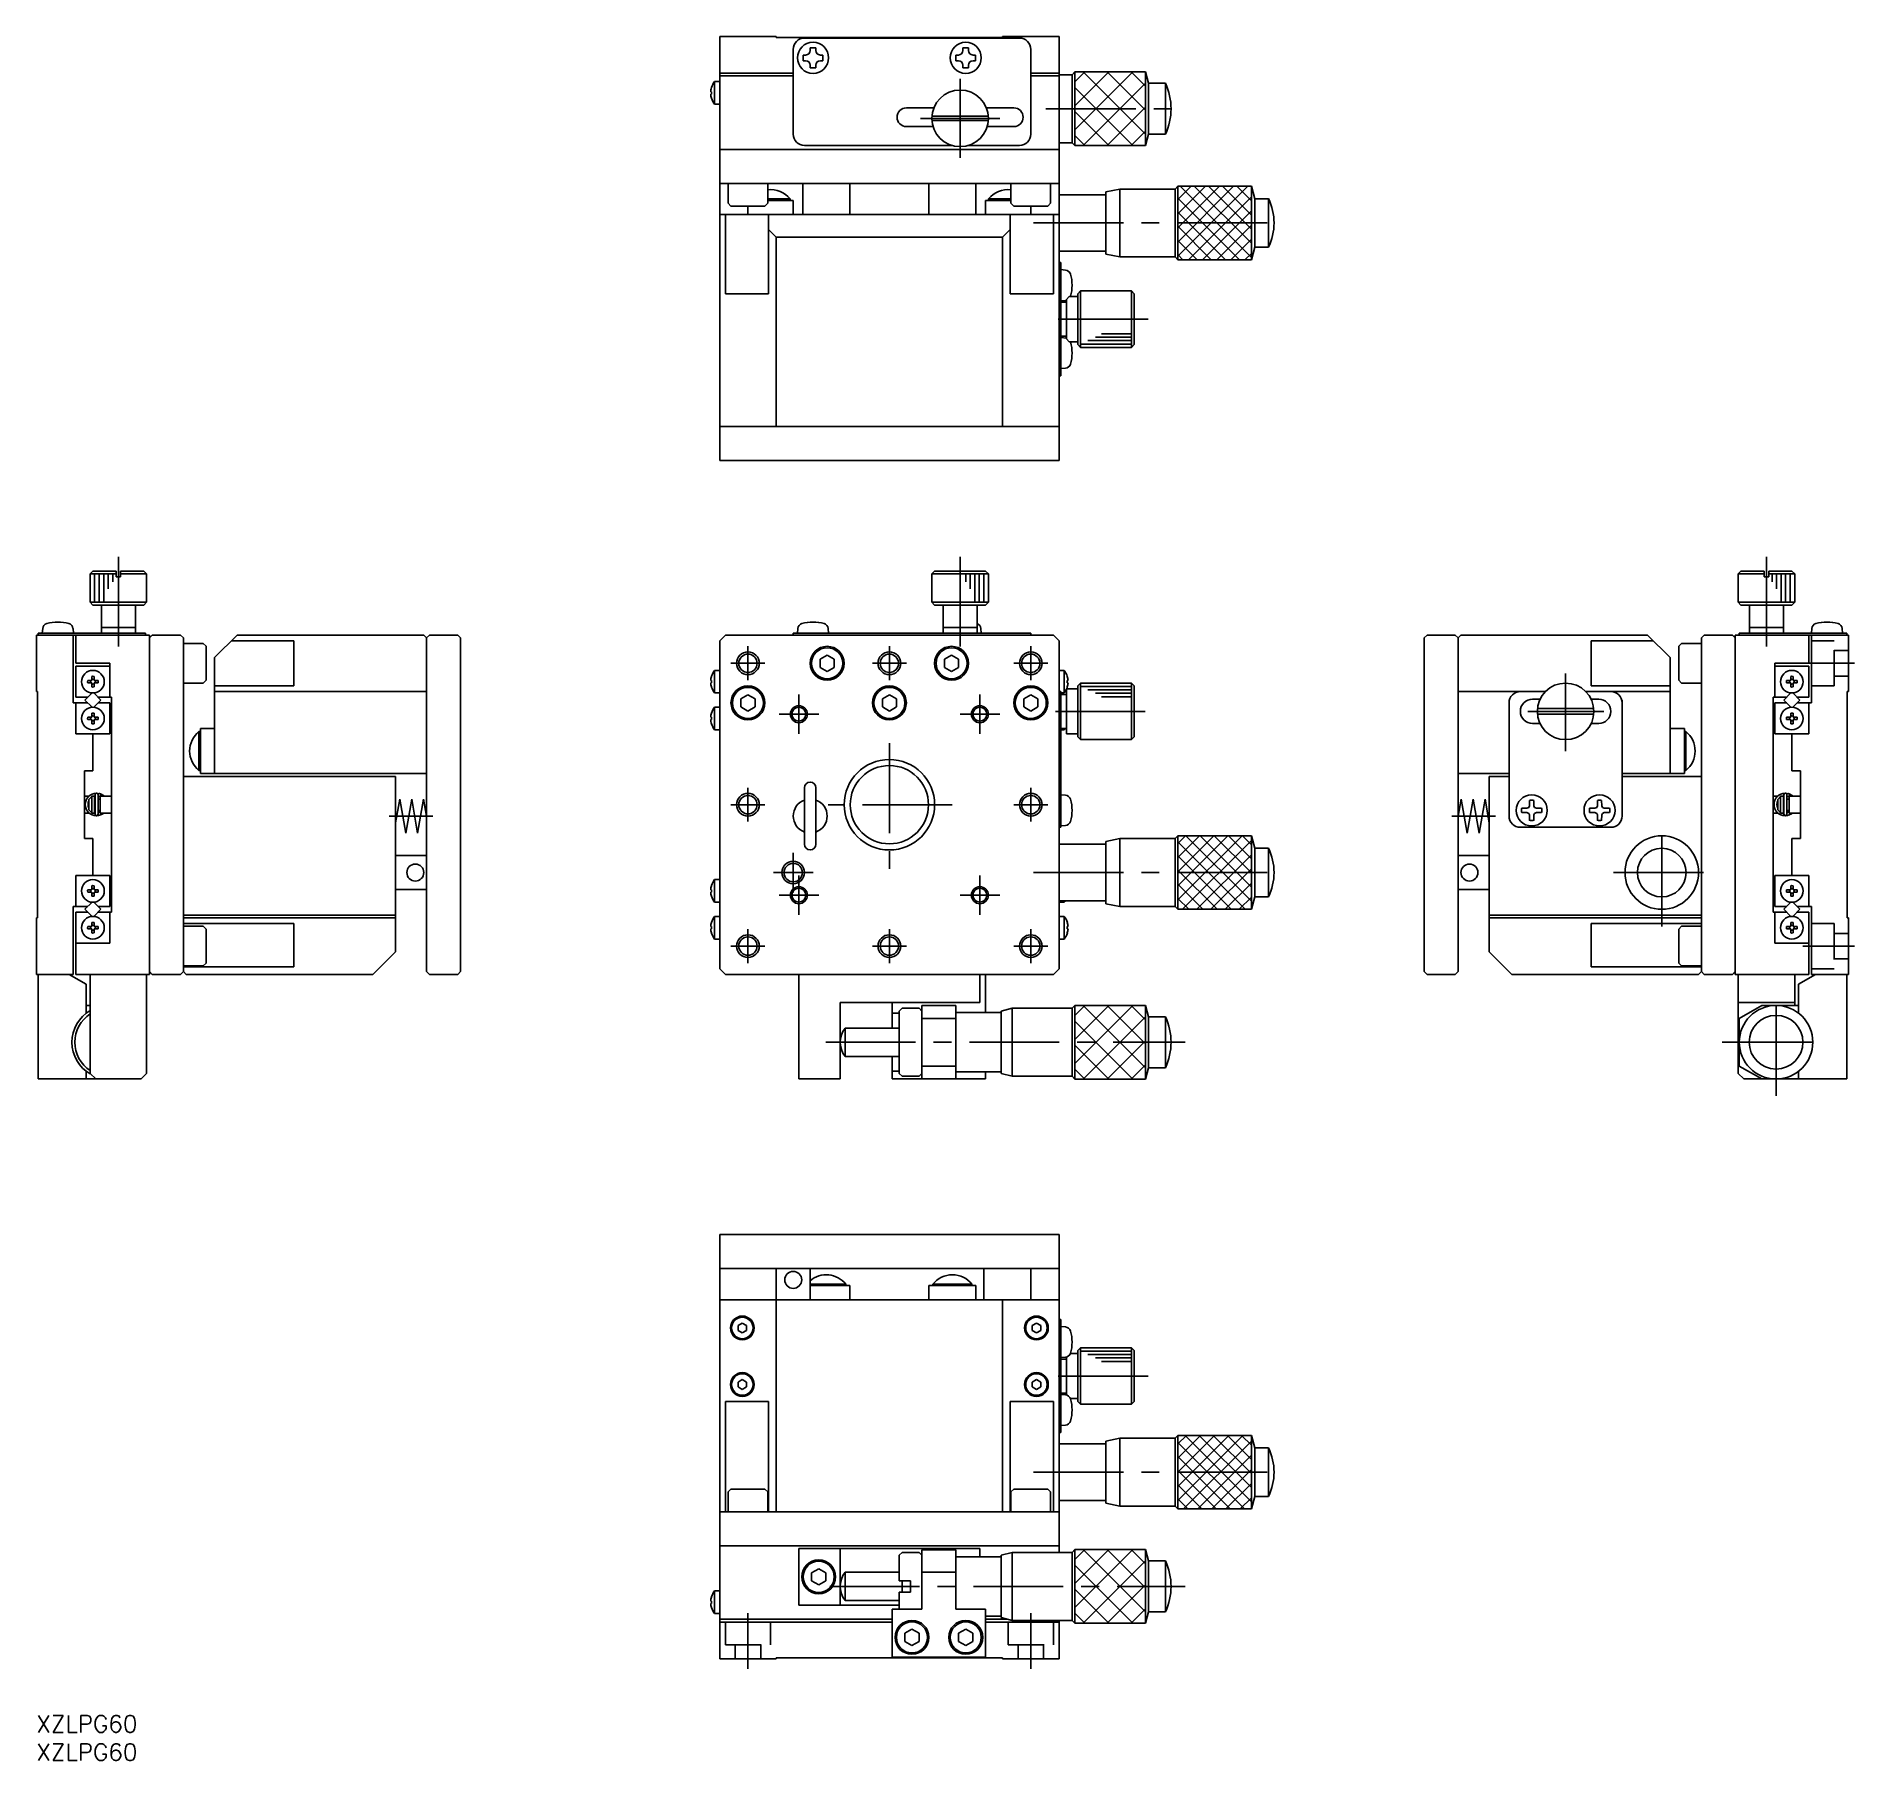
# Model space of a CAD drawing. Extents: x 0 to 321, y -8 to 297.
import ezdxf

# ---------------------------------------------------------------- set-up
doc = ezdxf.new("R2010")
doc.units = 0
doc.header["$LTSCALE"] = 0.5
doc.linetypes.add('CENTER', pattern=[50.8, 31.75, -6.35, 6.35, -6.35])
doc.linetypes.add('DASHED', pattern=[19.05, 12.7, -6.35])
for name, color, linetype in [('MSM_CENTER', 1, 'CENTER'), ('MSM_CONTINUOUS', 7, 'CONTINUOUS'), ('MSM_DASHED', 4, 'DASHED'), ('MSM_NARROW', 5, 'CONTINUOUS'), ('MSM_PART_NUMBER', 7, 'CONTINUOUS')]:
    doc.layers.add(name, color=color, linetype=linetype)
doc.styles.get("Standard").update_dxf_attribs({"font": 'txt.shx', "height": 3, "bigfont": 'bigfont.shx'})

# ---------------------------------------------------------------- blocks, each defined once
blk = doc.blocks.new('*U5')
at = {"layer": 'MSM_PART_NUMBER'}
blk.add_text('XZLPG60', height=3, dxfattribs=at).set_placement((0, -3))
blk = doc.blocks.new('*U6')
at = {"layer": 'MSM_PART_NUMBER'}
blk.add_text('XZLPG60', height=3, dxfattribs=at).set_placement((0, -8))

msp = doc.modelspace()

# ---------------------------------------------------------------- linework, layer by layer
at = {"layer": 'MSM_CENTER'}
for p, q in [((163.31, 275.37), (163.31, 289.37)), ((178.5, 284.07), (203.13, 284.07)), ((156.31, 282.37), (170.31, 282.37)), ((176.31, 263.87), (220.73, 263.87)), ((180.68, 246.87), (199.55, 246.87)), ((14.5, 188.99), (14.5, 206.18)), ((163.31, 188.99), (163.31, 206.18)), ((305.87, 188.99), (305.87, 206.18)), ((125.81, 189.02), (125.81, 183.02)), ((150.81, 189.02), (150.81, 183.02)), ((175.81, 189.02), (175.81, 183.02)), ((128.81, 186.02), (122.81, 186.02)), ((153.81, 186.02), (147.81, 186.02)), ((178.81, 186.02), (172.81, 186.02)), ((270.37, 184.22), (270.37, 170.46)), ((313.37, 186.02), (321.47, 186.02)), ((134.81, 173.52), (134.81, 180.52)), ((166.81, 173.52), (166.81, 180.52)), ((131.31, 177.02), (138.31, 177.02)), ((163.31, 177.02), (170.31, 177.02)), ((180.18, 177.52), (199.05, 177.52)), ((263.68, 177.52), (277.12, 177.52)), ((150.81, 171.88), (150.81, 149.67)), ((125.81, 164.02), (125.81, 158.02)), ((175.81, 164.02), (175.81, 158.02)), ((128.81, 161.02), (122.81, 161.02)), ((161.91, 161.02), (139.96, 161.02)), ((178.81, 161.02), (172.81, 161.02)), ((70.12, 159.01), (62.38, 159.01)), ((250.25, 159.01), (257.99, 159.01)), ((287.37, 139.5), (287.37, 157.54)), ((133.81, 145.52), (133.81, 152.52)), ((130.31, 149.02), (137.31, 149.02)), ((134.81, 141.52), (134.81, 148.52)), ((166.81, 141.52), (166.81, 148.52)), ((176.31, 149.02), (220.73, 149.02)), ((278.85, 149.02), (295.89, 149.02)), ((131.31, 145.02), (138.31, 145.02)), ((163.31, 145.02), (170.31, 145.02)), ((125.81, 139.02), (125.81, 133.02)), ((150.81, 139.02), (150.81, 133.02)), ((175.81, 139.02), (175.81, 133.02)), ((128.81, 136.02), (122.81, 136.02)), ((153.81, 136.02), (147.81, 136.02)), ((178.81, 136.02), (172.81, 136.02)), ((312.31, 136.02), (321.47, 136.02)), ((307.57, 109.52), (307.57, 128.52)), ((139.56, 119.02), (203.13, 119.02)), ((298.07, 119.02), (317.07, 119.02)), ((180.68, 60), (199.55, 60)), ((176.31, 43), (220.73, 43)), ((140.27, 22.8), (203.13, 22.8)), ((125.81, 18.06), (125.81, 8.25)), ((175.81, 18.06), (175.81, 8.25))]:
    msp.add_line(p, q, dxfattribs=at)
at = {"layer": 'MSM_CONTINUOUS'}
for p, q in [((130.81, 296.87), (120.81, 296.87)), ((120.81, 296.87), (120.81, 276.87)), ((130.81, 296.67), (130.81, 296.87)), ((130.81, 296.67), (170.81, 296.67)), ((173.81, 296.57), (135.81, 296.57)), ((170.81, 296.87), (180.81, 296.87)), ((170.81, 296.67), (170.81, 296.87)), ((180.81, 276.87), (180.81, 296.87)), ((133.81, 279.57), (133.81, 294.57)), ((135.56, 293.57), (136.01, 293.57)), ((135.56, 293.57), (135.56, 292.57)), ((135.56, 292.57), (136.01, 292.57)), ((137.81, 294.82), (136.81, 294.82)), ((136.81, 294.82), (136.81, 294.37)), ((137.81, 294.82), (137.81, 294.37)), ((139.06, 293.57), (138.61, 293.57)), ((139.06, 292.57), (138.61, 292.57)), ((139.06, 292.57), (139.06, 293.57)), ((162.56, 293.57), (163.01, 293.57)), ((162.56, 293.57), (162.56, 292.57)), ((162.56, 292.57), (163.01, 292.57)), ((164.81, 294.82), (163.81, 294.82)), ((163.81, 294.82), (163.81, 294.37)), ((164.81, 294.82), (164.81, 294.37)), ((166.06, 293.57), (165.61, 293.57)), ((166.06, 292.57), (165.61, 292.57)), ((166.06, 292.57), (166.06, 293.57)), ((175.81, 279.57), (175.81, 294.57)), ((120.81, 290.37), (133.81, 290.37)), ((120.81, 289.87), (133.81, 289.87)), ((136.81, 291.32), (136.81, 291.77)), ((136.81, 291.32), (137.81, 291.32)), ((137.81, 291.32), (137.81, 291.77)), ((163.81, 291.32), (163.81, 291.77)), ((163.81, 291.32), (164.81, 291.32)), ((164.81, 291.32), (164.81, 291.77)), ((175.81, 290.37), (180.81, 290.37)), ((175.81, 289.87), (180.81, 289.87)), ((180.81, 290.09), (183.11, 290.09)), ((183.61, 290.59), (183.11, 290.09)), ((183.11, 278.05), (183.11, 290.09)), ((183.61, 290.59), (183.61, 277.55)), ((196.11, 290.59), (183.61, 290.59)), ((196.11, 290.59), (196.11, 277.55)), ((196.11, 290.59), (196.61, 288.57)), ((119.36, 287.07), (119.22, 287.07)), ((119.22, 286.67), (119.36, 286.67)), ((119.36, 287.8), (119.36, 287.82)), ((119.36, 286.67), (119.36, 287.07)), ((119.91, 284.87), (119.91, 288.87)), ((120.81, 288.87), (119.91, 288.87)), ((196.61, 288.57), (199.61, 288.57)), ((196.61, 288.57), (196.61, 279.57)), ((199.61, 288.57), (199.61, 279.57)), ((119.36, 285.92), (119.36, 285.94)), ((119.91, 284.87), (120.81, 284.87)), ((158.67, 284.22), (153.81, 284.22)), ((172.81, 284.22), (167.96, 284.22)), ((158.53, 280.92), (153.81, 280.92)), ((168.3, 282.77), (158.33, 282.77)), ((168.3, 281.97), (158.33, 281.97)), ((172.81, 280.92), (168.1, 280.92)), ((120.81, 276.87), (180.81, 276.87)), ((120.81, 276.87), (120.81, 227.87)), ((135.81, 277.57), (161.91, 277.57)), ((164.71, 277.57), (173.81, 277.57)), ((180.81, 278.05), (183.11, 278.05)), ((180.81, 276.87), (180.81, 227.87)), ((183.61, 277.55), (183.11, 278.05)), ((196.11, 277.55), (183.61, 277.55)), ((196.11, 277.55), (196.61, 279.57)), ((196.61, 279.57), (199.61, 279.57)), ((180.81, 270.87), (120.81, 270.87)), ((122.31, 270.87), (122.31, 267.37)), ((129.31, 270.87), (129.31, 267.37)), ((135.51, 265.37), (135.51, 270.87)), ((143.81, 265.37), (143.81, 270.87)), ((157.81, 265.37), (157.81, 270.87)), ((166.11, 265.37), (166.11, 270.87)), ((172.31, 270.87), (172.31, 267.37)), ((179.31, 270.87), (179.31, 267.37)), ((201.81, 270.37), (201.31, 269.87)), ((201.81, 270.37), (201.81, 257.37)), ((214.81, 270.37), (201.81, 270.37)), ((214.81, 270.37), (214.81, 257.37)), ((215.4, 268.17), (214.81, 270.37)), ((122.81, 266.87), (122.31, 267.37)), ((122.81, 266.87), (128.81, 266.87)), ((125.81, 266.87), (125.81, 265.37)), ((128.81, 266.87), (129.31, 267.37)), ((133.26, 268.12), (129.31, 268.12)), ((129.31, 267.87), (133.81, 267.87)), ((133.26, 267.87), (133.26, 268.12)), ((133.81, 267.87), (133.81, 265.37)), ((172.31, 267.87), (167.81, 267.87)), ((167.81, 267.87), (167.81, 265.37)), ((168.36, 268.12), (172.31, 268.12)), ((168.36, 267.87), (168.36, 268.12)), ((172.81, 266.87), (172.31, 267.37)), ((172.81, 266.87), (178.81, 266.87)), ((175.81, 266.87), (175.81, 265.37)), ((178.81, 266.87), (179.31, 267.37)), ((189.06, 268.87), (180.81, 268.87)), ((191.56, 269.87), (189.06, 269.37)), ((189.06, 269.37), (189.06, 258.37)), ((191.56, 269.87), (191.56, 257.87)), ((201.31, 269.87), (191.56, 269.87)), ((201.31, 269.87), (201.31, 257.87)), ((215.4, 268.17), (215.4, 259.57)), ((217.81, 268.17), (215.4, 268.17)), ((217.81, 268.17), (217.81, 259.57)), ((120.81, 265.37), (180.81, 265.37)), ((121.81, 251.37), (121.81, 265.37)), ((129.45, 251.37), (129.45, 265.37)), ((172.18, 251.37), (172.18, 265.37)), ((179.81, 251.37), (179.81, 265.37)), ((130.81, 261.37), (129.45, 262.73)), ((130.81, 227.87), (130.81, 261.37)), ((130.81, 261.37), (170.81, 261.37)), ((170.81, 261.37), (172.18, 262.73)), ((170.81, 227.87), (170.81, 261.37)), ((180.81, 258.87), (189.06, 258.87)), ((189.06, 258.37), (191.56, 257.87)), ((191.56, 257.87), (201.31, 257.87)), ((201.31, 257.87), (201.81, 257.37)), ((201.81, 257.37), (214.81, 257.37)), ((214.81, 257.37), (215.4, 259.57)), ((215.4, 259.57), (217.81, 259.57)), ((181.11, 256.87), (180.81, 256.87)), ((181.11, 236.87), (181.11, 256.87)), ((181.11, 255.62), (181.96, 255.54)), ((121.81, 251.37), (129.45, 251.37)), ((179.81, 251.37), (172.18, 251.37)), ((182.11, 250.37), (182.61, 250.87)), ((182.61, 250.87), (184.11, 250.87)), ((184.61, 251.87), (184.11, 251.37)), ((184.11, 251.37), (184.11, 242.37)), ((193.61, 251.87), (184.61, 251.87)), ((184.61, 251.87), (184.61, 241.87)), ((193.61, 241.87), (193.61, 251.87)), ((194.11, 251.37), (193.61, 251.87)), ((194.11, 242.37), (194.11, 251.37)), ((181.11, 250.12), (181.96, 250.19)), ((181.11, 249.87), (182.11, 249.87)), ((182.11, 243.37), (182.11, 250.37)), ((181.11, 243.87), (182.11, 243.87)), ((181.11, 243.62), (182.12, 243.53)), ((182.11, 243.37), (182.61, 242.87)), ((182.61, 242.87), (184.11, 242.87)), ((184.11, 242.37), (184.61, 241.87)), ((193.61, 241.87), (184.61, 241.87)), ((194.11, 242.37), (193.61, 241.87)), ((181.11, 238.12), (181.96, 238.19)), ((181.11, 236.87), (180.81, 236.87)), ((120.81, 221.87), (120.81, 227.87)), ((180.81, 227.87), (120.81, 227.87)), ((180.81, 221.87), (180.81, 227.87)), ((120.81, 221.87), (180.81, 221.87)), ((9.5, 201.82), (10, 202.32)), ((14.1, 201.82), (9.5, 201.82)), ((9.5, 196.82), (9.5, 201.82)), ((10, 202.32), (14.1, 202.32)), ((14.1, 201.32), (14.1, 202.32)), ((14.9, 201.32), (14.1, 201.32)), ((14.9, 202.32), (19, 202.32)), ((14.9, 201.32), (14.9, 202.32)), ((19.5, 201.82), (14.9, 201.82)), ((19, 202.32), (19.5, 201.82)), ((19.5, 196.82), (19.5, 201.82)), ((158.81, 202.32), (158.31, 201.82)), ((158.31, 201.82), (168.31, 201.82)), ((158.31, 196.82), (158.31, 201.82)), ((167.81, 202.32), (158.81, 202.32)), ((168.31, 201.82), (167.81, 202.32)), ((168.31, 196.82), (168.31, 201.82)), ((301.37, 202.32), (300.87, 201.82)), ((300.87, 201.82), (305.47, 201.82)), ((300.87, 196.82), (300.87, 201.82)), ((305.47, 202.32), (301.37, 202.32)), ((305.47, 201.32), (305.47, 202.32)), ((306.27, 201.32), (305.47, 201.32)), ((310.37, 202.32), (306.27, 202.32)), ((306.27, 201.32), (306.27, 202.32)), ((306.27, 201.82), (310.87, 201.82)), ((310.87, 201.82), (310.37, 202.32)), ((310.87, 196.82), (310.87, 201.82)), ((19.5, 196.82), (9.5, 196.82)), ((10, 196.32), (9.5, 196.82)), ((19, 196.32), (10, 196.32)), ((11.5, 191.32), (11.5, 196.32)), ((17.5, 191.32), (17.5, 196.32)), ((19.5, 196.82), (19, 196.32)), ((158.31, 196.82), (168.31, 196.82)), ((158.31, 196.82), (158.81, 196.32)), ((158.81, 196.32), (167.81, 196.32)), ((160.31, 191.32), (160.31, 196.32)), ((166.31, 191.32), (166.31, 196.32)), ((167.81, 196.32), (168.31, 196.82)), ((300.87, 196.82), (310.87, 196.82)), ((300.87, 196.82), (301.37, 196.32)), ((301.37, 196.32), (310.37, 196.32)), ((302.87, 191.32), (302.87, 196.32)), ((308.87, 191.32), (308.87, 196.32)), ((310.37, 196.32), (310.87, 196.82)), ((0, 191.02), (0, 181.02)), ((20, 191.02), (0, 191.02)), ((0.3, 191.32), (0.3, 191.02)), ((19.3, 191.32), (0.3, 191.32)), ((1.12, 192.16), (1.05, 191.32)), ((6.55, 191.32), (6.48, 192.16)), ((6.5, 191.02), (6.5, 179.02)), ((7, 191.02), (7, 186.02)), ((17.5, 192.32), (11.5, 192.32)), ((19.3, 191.02), (19.3, 191.32)), ((20, 131.02), (20, 191.02)), ((20, 190.52), (20.5, 191.02)), ((25.5, 191.02), (20.5, 191.02)), ((25.5, 191.02), (26, 190.52)), ((26, 131.52), (26, 190.52)), ((31.5, 187.02), (35.5, 191.02)), ((45.5, 190.01), (34.5, 190.01)), ((68.5, 191.02), (35.5, 191.02)), ((45.5, 190.01), (45.5, 182.01)), ((68.5, 191.02), (69, 190.52)), ((69.5, 191.02), (69, 190.52)), ((69, 190.52), (69, 131.52)), ((74.5, 191.02), (69.5, 191.02)), ((74.5, 191.02), (75, 190.52)), ((75, 190.52), (75, 131.52)), ((120.81, 190.02), (121.81, 191.02)), ((120.81, 132.02), (120.81, 190.02)), ((121.81, 191.02), (179.81, 191.02)), ((133.81, 191.32), (133.81, 191.02)), ((133.81, 191.32), (175.81, 191.32)), ((134.56, 191.32), (134.64, 192.16)), ((139.99, 192.16), (140.06, 191.32)), ((160.31, 192.32), (166.31, 192.32)), ((166.99, 192.16), (167.06, 191.32)), ((175.81, 191.32), (175.81, 191.02)), ((179.81, 191.02), (180.81, 190.02)), ((180.81, 190.02), (180.81, 132.02)), ((245.87, 191.02), (245.37, 190.52)), ((245.37, 190.52), (245.37, 131.52)), ((245.87, 191.02), (250.87, 191.02)), ((250.87, 191.02), (251.37, 190.52)), ((251.87, 191.02), (251.37, 190.52)), ((251.37, 190.52), (251.37, 131.52)), ((251.87, 191.02), (284.87, 191.02)), ((274.87, 190.01), (285.87, 190.01)), ((274.87, 190.01), (274.87, 182.01)), ((288.87, 187.02), (284.87, 191.02)), ((294.87, 191.02), (294.37, 190.52)), ((294.37, 131.52), (294.37, 190.52)), ((294.87, 191.02), (299.87, 191.02)), ((300.37, 190.52), (299.87, 191.02)), ((300.37, 191.02), (320.37, 191.02)), ((300.37, 131.02), (300.37, 191.02)), ((301.07, 191.32), (320.07, 191.32)), ((301.07, 191.02), (301.07, 191.32)), ((302.87, 192.32), (308.87, 192.32)), ((313.37, 191.02), (313.37, 186.02)), ((313.82, 191.32), (313.89, 192.16)), ((313.87, 191.02), (313.87, 179.02)), ((319.25, 192.16), (319.32, 191.32)), ((320.07, 191.32), (320.07, 191.02)), ((320.37, 191.02), (320.37, 181.02)), ((26, 189.52), (29.5, 189.52)), ((30, 189.02), (29.5, 189.52)), ((30, 189.02), (30, 183.02)), ((31.5, 166.51), (31.5, 187.02)), ((139.81, 187.45), (138.57, 186.73)), ((138.57, 185.3), (138.57, 186.73)), ((139.81, 187.45), (141.06, 186.73)), ((141.06, 186.73), (141.06, 185.3)), ((161.81, 187.45), (160.57, 186.73)), ((160.57, 185.3), (160.57, 186.73)), ((161.81, 187.45), (163.06, 186.73)), ((163.06, 186.73), (163.06, 185.3)), ((288.87, 166.51), (288.87, 187.02)), ((290.37, 189.02), (290.87, 189.52)), ((290.37, 189.02), (290.37, 183.02)), ((294.37, 189.52), (290.87, 189.52)), ((7, 186.02), (13, 186.02)), ((7, 185.52), (7, 180.02)), ((7, 185.52), (13, 185.52)), ((9.8, 183.69), (9.8, 182.97)), ((10.2, 183.69), (10.2, 182.97)), ((13, 180.02), (13, 186.02)), ((119.36, 183.69), (119.36, 183.72)), ((119.91, 180.77), (119.91, 184.77)), ((120.81, 184.77), (119.91, 184.77)), ((139.81, 184.58), (138.57, 185.3)), ((141.06, 185.3), (139.81, 184.58)), ((161.81, 184.58), (160.57, 185.3)), ((163.06, 185.3), (161.81, 184.58)), ((181.71, 184.77), (180.81, 184.77)), ((181.71, 180.77), (181.71, 184.77)), ((182.27, 183.69), (182.27, 183.72)), ((307.37, 186.02), (313.37, 186.02)), ((307.37, 180.02), (307.37, 186.02)), ((313.37, 185.52), (307.37, 185.52)), ((310.17, 183.69), (310.17, 182.97)), ((310.57, 183.69), (310.57, 182.97)), ((313.37, 180.02), (313.37, 185.52)), ((0.2, 181.02), (0, 181.02)), ((0.2, 141.02), (0.2, 181.02)), ((9.84, 180.77), (8.59, 179.52)), ((9.8, 182.97), (9.07, 182.97)), ((9.07, 182.57), (9.8, 182.57)), ((9.8, 182.57), (9.8, 181.84)), ((10.16, 180.77), (11.41, 179.52)), ((10.93, 182.97), (10.2, 182.97)), ((10.2, 182.57), (10.93, 182.57)), ((10.2, 181.84), (10.2, 182.57)), ((26, 182.52), (29.5, 182.52)), ((30, 183.02), (29.5, 182.52)), ((45.5, 182.01), (31.5, 182.01)), ((31.5, 181.01), (69, 181.01)), ((56.57, 181.02), (61, 181.02)), ((119.36, 182.97), (119.22, 182.97)), ((119.22, 182.57), (119.36, 182.57)), ((119.36, 182.57), (119.36, 182.97)), ((119.36, 181.82), (119.36, 181.84)), ((119.91, 180.77), (120.81, 180.77)), ((125.81, 180.45), (124.57, 179.73)), ((125.81, 180.45), (127.06, 179.73)), ((150.81, 180.45), (149.57, 179.73)), ((150.81, 180.45), (152.06, 179.73)), ((175.81, 180.45), (174.57, 179.73)), ((175.81, 180.45), (177.06, 179.73)), ((181.11, 181.02), (180.81, 181.02)), ((181.11, 157.02), (181.11, 181.02)), ((181.11, 180.77), (181.71, 180.77)), ((181.11, 180.52), (182.11, 180.52)), ((184.11, 181.52), (182.11, 181.52)), ((182.11, 173.52), (182.11, 181.52)), ((182.27, 182.97), (182.4, 182.97)), ((182.27, 182.57), (182.27, 182.97)), ((182.4, 182.57), (182.27, 182.57)), ((182.27, 181.82), (182.27, 181.84)), ((184.11, 182.02), (184.61, 182.52)), ((184.11, 173.02), (184.11, 182.02)), ((193.61, 182.52), (184.61, 182.52)), ((184.61, 172.52), (184.61, 182.52)), ((193.61, 182.52), (193.61, 172.52)), ((194.11, 182.02), (193.61, 182.52)), ((194.11, 182.02), (194.11, 173.02)), ((266.8, 181.01), (251.37, 181.01)), ((263.8, 181.02), (259.37, 181.02)), ((288.87, 181.01), (273.94, 181.01)), ((274.87, 182.01), (288.87, 182.01)), ((290.37, 183.02), (290.87, 182.52)), ((294.37, 182.52), (290.87, 182.52)), ((310.21, 180.77), (308.96, 179.52)), ((309.44, 182.97), (310.17, 182.97)), ((310.17, 182.57), (309.44, 182.57)), ((310.17, 181.84), (310.17, 182.57)), ((310.53, 180.77), (311.78, 179.52)), ((310.57, 182.97), (311.3, 182.97)), ((311.3, 182.57), (310.57, 182.57)), ((310.57, 182.57), (310.57, 181.84)), ((320.17, 141.02), (320.17, 181.02)), ((320.17, 181.02), (320.37, 181.02)), ((7, 179.02), (6.5, 179.02)), ((7, 180.02), (9.09, 180.02)), ((7, 179.02), (9.09, 179.02)), ((7, 179.02), (7, 173.52)), ((8.59, 179.52), (9.84, 178.26)), ((9.8, 176.47), (9.8, 177.19)), ((11.41, 179.52), (10.16, 178.26)), ((10.2, 177.19), (10.2, 176.47)), ((13, 180.02), (10.91, 180.02)), ((13, 179.02), (10.91, 179.02)), ((13, 180.02), (13.3, 180.02)), ((13, 173.52), (13, 179.02)), ((13.3, 180.02), (13.3, 142.02)), ((119.36, 177.22), (119.36, 177.19)), ((119.91, 178.27), (119.91, 174.27)), ((120.81, 178.27), (119.91, 178.27)), ((124.57, 178.3), (124.57, 179.73)), ((125.81, 177.58), (124.57, 178.3)), ((127.06, 178.3), (125.81, 177.58)), ((127.06, 179.73), (127.06, 178.3)), ((149.57, 178.3), (149.57, 179.73)), ((150.81, 177.58), (149.57, 178.3)), ((152.06, 178.3), (150.81, 177.58)), ((152.06, 179.73), (152.06, 178.3)), ((174.57, 178.3), (174.57, 179.73)), ((175.81, 177.58), (174.57, 178.3)), ((177.06, 178.3), (175.81, 177.58)), ((177.06, 179.73), (177.06, 178.3)), ((260.37, 159.02), (260.37, 179.52)), ((265.86, 179.67), (264.52, 179.67)), ((265.4, 178.02), (275.35, 178.02)), ((265.4, 177.02), (275.35, 177.02)), ((274.88, 179.67), (276.22, 179.67)), ((280.37, 179.52), (280.37, 159.02)), ((307.07, 180.02), (307.07, 142.02)), ((307.37, 180.02), (307.07, 180.02)), ((307.37, 180.02), (309.46, 180.02)), ((307.37, 179.02), (309.46, 179.02)), ((307.37, 173.52), (307.37, 179.02)), ((308.96, 179.52), (310.21, 178.26)), ((310.17, 177.19), (310.17, 176.47)), ((311.78, 179.52), (310.53, 178.26)), ((310.57, 176.47), (310.57, 177.19)), ((313.37, 180.02), (311.28, 180.02)), ((313.37, 179.02), (311.28, 179.02)), ((313.37, 179.02), (313.87, 179.02)), ((313.37, 179.02), (313.37, 173.52)), ((9.07, 176.47), (9.8, 176.47)), ((9.8, 176.07), (9.07, 176.07)), ((9.8, 175.34), (9.8, 176.07)), ((10.2, 176.47), (10.93, 176.47)), ((10.93, 176.07), (10.2, 176.07)), ((10.2, 175.34), (10.2, 176.07)), ((29, 173.96), (28.75, 173.96)), ((28.75, 173.96), (28.75, 167.06)), ((29, 174.51), (31.5, 174.51)), ((29, 166.51), (29, 174.51)), ((119.22, 176.47), (119.36, 176.47)), ((119.36, 176.07), (119.22, 176.07)), ((119.36, 176.47), (119.36, 176.07)), ((119.36, 175.34), (119.36, 175.32)), ((119.91, 174.27), (120.81, 174.27)), ((181.11, 174.52), (182.11, 174.52)), ((181.11, 174.27), (181.71, 174.27)), ((181.71, 174.52), (181.71, 174.27)), ((265.86, 175.37), (264.52, 175.37)), ((274.88, 175.37), (276.22, 175.37)), ((291.37, 174.51), (288.87, 174.51)), ((291.37, 166.51), (291.37, 174.51)), ((291.37, 173.96), (291.62, 173.96)), ((291.62, 173.96), (291.62, 167.06)), ((310.17, 176.47), (309.44, 176.47)), ((309.44, 176.07), (310.17, 176.07)), ((310.17, 175.34), (310.17, 176.07)), ((311.3, 176.47), (310.57, 176.47)), ((310.57, 176.07), (311.3, 176.07)), ((310.57, 175.34), (310.57, 176.07)), ((13, 173.52), (7, 173.52)), ((10, 173.52), (10, 167.02)), ((184.11, 173.52), (182.11, 173.52)), ((184.61, 172.52), (184.11, 173.02)), ((193.61, 172.52), (184.61, 172.52)), ((194.11, 173.02), (193.61, 172.52)), ((307.37, 173.52), (313.37, 173.52)), ((310.37, 173.52), (310.37, 167.02)), ((8.5, 167.02), (10, 167.02)), ((8.5, 167.02), (8.5, 155.02)), ((63.5, 166.01), (26, 166.01)), ((28.75, 167.06), (29, 167.06)), ((29, 166.51), (69, 166.51)), ((63.5, 135.02), (63.5, 166.01)), ((135.81, 154.02), (135.81, 164.02)), ((137.81, 154.02), (137.81, 164.02)), ((260.37, 166.51), (251.37, 166.51)), ((256.87, 135.02), (256.87, 166.01)), ((256.87, 166.01), (260.37, 166.01)), ((291.37, 166.51), (280.37, 166.51)), ((280.37, 166.01), (294.37, 166.01)), ((291.62, 167.06), (291.37, 167.06)), ((311.87, 167.02), (310.37, 167.02)), ((311.87, 167.02), (311.87, 155.02)), ((9.27, 162.52), (8.5, 162.52)), ((9.3, 161.93), (9.8, 162.46)), ((9.3, 160.1), (9.3, 161.93)), ((10.4, 162.52), (9.8, 162.52)), ((9.8, 162.52), (9.8, 159.52)), ((10.24, 162.52), (10.4, 162.55)), ((10.3, 159.52), (10.3, 162.52)), ((10.4, 162.02), (10.3, 162.02)), ((10.4, 162.82), (10.4, 159.32)), ((11.45, 162.91), (10.68, 163.07)), ((10.9, 162.93), (10.88, 162.92)), ((10.93, 162.94), (10.9, 162.93)), ((10.9, 159.32), (10.9, 162.82)), ((10.9, 162.26), (10.91, 162.27)), ((10.9, 162.24), (10.9, 162.26)), ((10.9, 162.23), (10.9, 162.24)), ((10.9, 162.22), (10.9, 162.23)), ((11.3, 162.02), (10.9, 162.02)), ((10.91, 162.29), (10.92, 162.3)), ((10.91, 162.28), (10.91, 162.29)), ((10.91, 162.27), (10.91, 162.28)), ((10.92, 162.32), (10.93, 162.33)), ((10.92, 162.3), (10.92, 162.32)), ((10.97, 162.95), (10.93, 162.94)), ((10.93, 162.34), (10.94, 162.35)), ((10.93, 162.33), (10.93, 162.34)), ((10.94, 162.36), (10.95, 162.37)), ((10.94, 162.35), (10.94, 162.36)), ((10.95, 162.37), (10.96, 162.38)), ((10.96, 162.38), (10.97, 162.39)), ((11.01, 162.96), (10.97, 162.95)), ((10.97, 162.4), (10.98, 162.41)), ((10.97, 162.39), (10.97, 162.4)), ((10.98, 162.41), (10.99, 162.41)), ((10.99, 162.41), (11, 162.42)), ((11, 162.42), (11.01, 162.43)), ((11.04, 162.96), (11.01, 162.96)), ((11.01, 162.43), (11.02, 162.44)), ((11.02, 162.44), (11.03, 162.44)), ((11.03, 162.44), (11.04, 162.45)), ((11.08, 162.97), (11.04, 162.96)), ((11.04, 162.45), (11.05, 162.45)), ((11.05, 162.45), (11.07, 162.46)), ((11.07, 162.46), (11.08, 162.46)), ((11.12, 162.97), (11.08, 162.97)), ((11.08, 162.46), (11.09, 162.46)), ((11.09, 162.46), (11.1, 162.47)), ((11.1, 162.47), (11.11, 162.47)), ((11.11, 162.47), (11.13, 162.47)), ((11.15, 162.97), (11.12, 162.97)), ((11.13, 162.47), (11.14, 162.47)), ((11.14, 162.47), (11.15, 162.47)), ((11.19, 162.97), (11.15, 162.97)), ((11.15, 162.47), (11.16, 162.47)), ((11.16, 162.47), (11.18, 162.47)), ((11.18, 162.47), (11.19, 162.47)), ((11.23, 162.97), (11.19, 162.97)), ((11.19, 162.47), (11.2, 162.47)), ((11.2, 162.47), (11.21, 162.46)), ((11.21, 162.46), (11.22, 162.46)), ((11.22, 162.46), (11.24, 162.45)), ((11.26, 162.96), (11.23, 162.97)), ((11.24, 162.45), (11.3, 162.43)), ((11.24, 162.45), (11.24, 162.45)), ((11.25, 162.45), (11.24, 162.45)), ((11.3, 162.51), (11.25, 162.45)), ((11.26, 162.46), (11.25, 162.45)), ((11.25, 162.45), (11.25, 162.45)), ((11.25, 162.45), (11.25, 162.45)), ((11.3, 162.96), (11.26, 162.96)), ((11.27, 162.48), (11.26, 162.47)), ((11.26, 162.47), (11.26, 162.46)), ((11.26, 162.46), (11.26, 162.46)), ((11.28, 162.48), (11.27, 162.48)), ((11.29, 162.51), (11.28, 162.49)), ((11.28, 162.49), (11.28, 162.48)), ((11.3, 162.52), (11.29, 162.51)), ((11.34, 162.95), (11.3, 162.96)), ((11.45, 162.91), (11.3, 162.51)), ((11.31, 162.55), (11.3, 162.53)), ((11.3, 162.53), (11.3, 162.52)), ((11.3, 162.52), (11.3, 159.52)), ((13.3, 162.52), (11.3, 162.52)), ((11.32, 162.56), (11.31, 162.55)), ((11.33, 162.58), (11.32, 162.56)), ((11.34, 162.59), (11.33, 162.58)), ((11.37, 162.94), (11.34, 162.95)), ((11.35, 162.63), (11.34, 162.61)), ((11.34, 162.61), (11.34, 162.59)), ((11.36, 162.64), (11.35, 162.63)), ((11.37, 162.66), (11.36, 162.64)), ((11.41, 162.92), (11.37, 162.94)), ((11.38, 162.68), (11.37, 162.66)), ((11.39, 162.72), (11.38, 162.7)), ((11.38, 162.7), (11.38, 162.68)), ((11.4, 162.73), (11.39, 162.72)), ((11.41, 162.77), (11.4, 162.75)), ((11.4, 162.75), (11.4, 162.73)), ((11.44, 162.91), (11.41, 162.92)), ((11.42, 162.78), (11.41, 162.77)), ((11.43, 162.82), (11.42, 162.8)), ((11.42, 162.8), (11.42, 162.78)), ((11.44, 162.86), (11.43, 162.84)), ((11.43, 162.84), (11.43, 162.83)), ((11.43, 162.83), (11.43, 162.82)), ((11.44, 162.91), (11.45, 162.91)), ((12.04, 162.52), (11.44, 162.91)), ((11.44, 162.91), (11.44, 162.91)), ((11.44, 162.91), (11.44, 162.91)), ((11.44, 162.91), (11.44, 162.9)), ((11.44, 162.9), (11.44, 162.9)), ((11.44, 162.9), (11.44, 162.89)), ((11.44, 162.89), (11.44, 162.89)), ((11.44, 162.89), (11.44, 162.88)), ((11.44, 162.88), (11.44, 162.87)), ((11.44, 162.87), (11.44, 162.86)), ((11.52, 162.87), (11.45, 162.91)), ((64.24, 162.01), (63.5, 157.82)), ((64.24, 162.01), (65.3, 156.01)), ((66.36, 162.01), (65.3, 156.01)), ((66.36, 162.01), (67.41, 156.01)), ((68.47, 162.01), (67.41, 156.01)), ((68.47, 162.01), (69, 159.01)), ((181.11, 162.77), (181.96, 162.69)), ((251.9, 162.01), (251.37, 159.01)), ((251.9, 162.01), (252.96, 156.01)), ((254.02, 162.01), (252.96, 156.01)), ((254.02, 162.01), (255.07, 156.01)), ((256.13, 162.01), (255.07, 156.01)), ((256.13, 162.01), (256.87, 157.82)), ((263.99, 160.83), (263.87, 160.55)), ((263.99, 160.83), (264.01, 161.78)), ((264.75, 160.83), (264.73, 161.78)), ((264.75, 160.83), (264.87, 160.55)), ((275.99, 160.83), (275.87, 160.55)), ((275.99, 160.83), (276.01, 161.78)), ((276.75, 160.83), (276.73, 161.78)), ((276.75, 160.83), (276.87, 160.55)), ((307.84, 162.52), (307.07, 162.52)), ((307.87, 161.93), (308.37, 162.46)), ((307.87, 160.1), (307.87, 161.93)), ((308.97, 162.52), (308.37, 162.52)), ((308.37, 162.52), (308.37, 159.52)), ((308.81, 162.52), (308.97, 162.55)), ((308.87, 159.52), (308.87, 162.52)), ((308.97, 162.02), (308.87, 162.02)), ((308.97, 162.82), (308.97, 159.32)), ((310.02, 162.91), (309.25, 163.07)), ((309.47, 162.93), (309.45, 162.92)), ((309.51, 162.94), (309.47, 162.93)), ((309.47, 159.32), (309.47, 162.82)), ((309.47, 162.24), (309.48, 162.26)), ((309.47, 162.23), (309.47, 162.24)), ((309.47, 162.22), (309.47, 162.23)), ((309.87, 162.02), (309.47, 162.02)), ((309.48, 162.29), (309.49, 162.3)), ((309.48, 162.28), (309.48, 162.29)), ((309.48, 162.27), (309.48, 162.28)), ((309.48, 162.26), (309.48, 162.27)), ((309.49, 162.32), (309.5, 162.33)), ((309.49, 162.3), (309.49, 162.32)), ((309.5, 162.34), (309.51, 162.35)), ((309.5, 162.33), (309.5, 162.34)), ((309.54, 162.95), (309.51, 162.94)), ((309.51, 162.36), (309.52, 162.37)), ((309.51, 162.35), (309.51, 162.36)), ((309.52, 162.37), (309.53, 162.38)), ((309.53, 162.38), (309.54, 162.39)), ((309.58, 162.96), (309.54, 162.95)), ((309.54, 162.4), (309.55, 162.41)), ((309.54, 162.39), (309.54, 162.4)), ((309.55, 162.41), (309.56, 162.41)), ((309.56, 162.41), (309.57, 162.42)), ((309.57, 162.42), (309.58, 162.43)), ((309.61, 162.96), (309.58, 162.96)), ((309.58, 162.43), (309.59, 162.44)), ((309.59, 162.44), (309.6, 162.44)), ((309.6, 162.44), (309.61, 162.45)), ((309.65, 162.97), (309.61, 162.96)), ((309.61, 162.45), (309.63, 162.45)), ((309.63, 162.45), (309.64, 162.46)), ((309.64, 162.46), (309.65, 162.46)), ((309.69, 162.97), (309.65, 162.97)), ((309.65, 162.46), (309.66, 162.46)), ((309.66, 162.46), (309.67, 162.47)), ((309.67, 162.47), (309.69, 162.47)), ((309.72, 162.97), (309.69, 162.97)), ((309.69, 162.47), (309.7, 162.47)), ((309.7, 162.47), (309.71, 162.47)), ((309.71, 162.47), (309.72, 162.47)), ((309.76, 162.97), (309.72, 162.97)), ((309.72, 162.47), (309.73, 162.47)), ((309.73, 162.47), (309.75, 162.47)), ((309.75, 162.47), (309.76, 162.47)), ((309.8, 162.97), (309.76, 162.97)), ((309.76, 162.47), (309.77, 162.47)), ((309.77, 162.47), (309.78, 162.46)), ((309.78, 162.46), (309.8, 162.46)), ((309.84, 162.96), (309.8, 162.97)), ((309.8, 162.46), (309.81, 162.45)), ((309.81, 162.45), (309.87, 162.43)), ((309.81, 162.45), (309.81, 162.45)), ((309.88, 162.51), (309.82, 162.45)), ((309.83, 162.46), (309.82, 162.45)), ((309.82, 162.45), (309.82, 162.45)), ((309.82, 162.45), (309.82, 162.45)), ((309.82, 162.45), (309.82, 162.45)), ((309.84, 162.47), (309.83, 162.46)), ((309.83, 162.46), (309.83, 162.46)), ((309.87, 162.96), (309.84, 162.96)), ((309.85, 162.48), (309.84, 162.48)), ((309.84, 162.48), (309.84, 162.47)), ((309.86, 162.51), (309.85, 162.49)), ((309.85, 162.49), (309.85, 162.48)), ((309.87, 162.52), (309.86, 162.51)), ((309.91, 162.95), (309.87, 162.96)), ((309.88, 162.55), (309.87, 162.53)), ((309.87, 162.53), (309.87, 162.52)), ((309.87, 162.52), (309.87, 159.52)), ((311.87, 162.52), (309.87, 162.52)), ((310.02, 162.91), (309.88, 162.51)), ((309.89, 162.56), (309.88, 162.55)), ((309.9, 162.58), (309.89, 162.56)), ((309.91, 162.59), (309.9, 162.58)), ((309.94, 162.94), (309.91, 162.95)), ((309.92, 162.63), (309.91, 162.61)), ((309.91, 162.61), (309.91, 162.59)), ((309.93, 162.64), (309.92, 162.63)), ((309.94, 162.66), (309.93, 162.64)), ((309.98, 162.92), (309.94, 162.94)), ((309.95, 162.68), (309.94, 162.66)), ((309.96, 162.72), (309.95, 162.7)), ((309.95, 162.7), (309.95, 162.68)), ((309.97, 162.73), (309.96, 162.72)), ((309.98, 162.77), (309.97, 162.75)), ((309.97, 162.75), (309.97, 162.73)), ((310.01, 162.91), (309.98, 162.92)), ((309.99, 162.78), (309.98, 162.77)), ((310, 162.82), (309.99, 162.8)), ((309.99, 162.8), (309.99, 162.78)), ((310.01, 162.86), (310, 162.84)), ((310, 162.84), (310, 162.83)), ((310, 162.83), (310, 162.82)), ((310.01, 162.91), (310.02, 162.91)), ((310.61, 162.52), (310.01, 162.91)), ((310.01, 162.91), (310.01, 162.91)), ((310.01, 162.91), (310.01, 162.91)), ((310.01, 162.91), (310.01, 162.9)), ((310.01, 162.9), (310.01, 162.9)), ((310.01, 162.9), (310.01, 162.89)), ((310.01, 162.89), (310.01, 162.89)), ((310.01, 162.89), (310.01, 162.88)), ((310.01, 162.88), (310.01, 162.87)), ((310.01, 162.87), (310.01, 162.86)), ((310.09, 162.87), (310.02, 162.91)), ((8.5, 159.52), (9.4, 159.52)), ((9.8, 159.57), (9.3, 160.1)), ((9.8, 159.52), (10.3, 159.52)), ((10.3, 160.02), (10.4, 160.02)), ((10.4, 159.59), (10.3, 159.61)), ((10.9, 160.02), (11.3, 160.02)), ((10.9, 159.91), (10.9, 159.92)), ((10.9, 159.92), (10.9, 159.92)), ((10.9, 159.9), (10.9, 159.91)), ((10.91, 159.88), (10.9, 159.9)), ((11.3, 159.72), (10.9, 159.59)), ((10.91, 159.87), (10.91, 159.88)), ((10.91, 159.86), (10.91, 159.87)), ((10.91, 159.85), (10.91, 159.86)), ((10.92, 159.84), (10.91, 159.85)), ((10.92, 159.82), (10.92, 159.84)), ((10.93, 159.81), (10.92, 159.82)), ((10.93, 159.8), (10.93, 159.81)), ((10.94, 159.79), (10.93, 159.8)), ((10.95, 159.78), (10.94, 159.79)), ((10.95, 159.77), (10.95, 159.78)), ((10.96, 159.76), (10.95, 159.77)), ((10.97, 159.75), (10.96, 159.76)), ((10.98, 159.74), (10.97, 159.75)), ((10.99, 159.74), (10.98, 159.74)), ((11, 159.73), (10.99, 159.74)), ((11.01, 159.72), (11, 159.73)), ((11.02, 159.71), (11.01, 159.72)), ((11.03, 159.71), (11.02, 159.71)), ((11.04, 159.7), (11.03, 159.71)), ((11.05, 159.7), (11.04, 159.7)), ((11.06, 159.69), (11.05, 159.7)), ((11.07, 159.69), (11.06, 159.69)), ((11.08, 159.68), (11.07, 159.69)), ((11.1, 159.68), (11.08, 159.68)), ((11.11, 159.68), (11.1, 159.68)), ((11.12, 159.68), (11.11, 159.68)), ((11.13, 159.67), (11.12, 159.68)), ((11.15, 159.67), (11.13, 159.67)), ((11.16, 159.67), (11.15, 159.67)), ((11.17, 159.68), (11.16, 159.67)), ((11.18, 159.68), (11.17, 159.68)), ((11.2, 159.68), (11.18, 159.68)), ((11.21, 159.68), (11.2, 159.68)), ((11.22, 159.69), (11.21, 159.68)), ((11.23, 159.69), (11.22, 159.69)), ((11.24, 159.69), (11.23, 159.69)), ((11.24, 159.69), (11.24, 159.69)), ((11.3, 159.52), (13.3, 159.52)), ((11.38, 159.21), (11.44, 159.23)), ((11.44, 159.23), (11.44, 159.23)), ((11.44, 159.23), (11.44, 159.23)), ((11.44, 159.23), (11.44, 159.23)), ((263.54, 160.39), (262.61, 160.38)), ((263.54, 159.64), (262.61, 159.66)), ((263.54, 160.39), (263.87, 160.55)), ((263.54, 159.64), (263.87, 159.48)), ((263.99, 159.2), (263.87, 159.48)), ((263.99, 159.2), (264.01, 158.25)), ((264.75, 159.2), (264.73, 158.25)), ((264.75, 159.2), (264.87, 159.48)), ((265.2, 160.39), (264.87, 160.55)), ((265.2, 159.64), (264.87, 159.48)), ((265.2, 160.39), (266.13, 160.38)), ((265.2, 159.64), (266.13, 159.66)), ((275.54, 160.39), (274.61, 160.38)), ((275.54, 159.64), (274.61, 159.66)), ((275.54, 160.39), (275.87, 160.55)), ((275.54, 159.64), (275.87, 159.48)), ((275.99, 159.2), (275.87, 159.48)), ((275.99, 159.2), (276.01, 158.25)), ((276.75, 159.2), (276.73, 158.25)), ((276.75, 159.2), (276.87, 159.48)), ((277.2, 160.39), (276.87, 160.55)), ((277.2, 159.64), (276.87, 159.48)), ((277.2, 160.39), (278.13, 160.38)), ((277.2, 159.64), (278.13, 159.66)), ((307.07, 159.52), (307.97, 159.52)), ((308.37, 159.57), (307.87, 160.1)), ((308.37, 159.52), (308.87, 159.52)), ((308.87, 160.02), (308.97, 160.02)), ((308.97, 159.59), (308.87, 159.61)), ((309.47, 160.02), (309.87, 160.02)), ((309.47, 159.91), (309.47, 159.92)), ((309.47, 159.92), (309.47, 159.92)), ((309.47, 159.9), (309.47, 159.91)), ((309.48, 159.88), (309.47, 159.9)), ((309.87, 159.72), (309.47, 159.59)), ((309.48, 159.87), (309.48, 159.88)), ((309.48, 159.86), (309.48, 159.87)), ((309.49, 159.85), (309.48, 159.86)), ((309.49, 159.84), (309.49, 159.85)), ((309.49, 159.82), (309.49, 159.84)), ((309.5, 159.81), (309.49, 159.82)), ((309.5, 159.8), (309.5, 159.81)), ((309.51, 159.79), (309.5, 159.8)), ((309.52, 159.78), (309.51, 159.79)), ((309.52, 159.77), (309.52, 159.78)), ((309.53, 159.76), (309.52, 159.77)), ((309.54, 159.75), (309.53, 159.76)), ((309.55, 159.74), (309.54, 159.75)), ((309.56, 159.74), (309.55, 159.74)), ((309.57, 159.73), (309.56, 159.74)), ((309.58, 159.72), (309.57, 159.73)), ((309.59, 159.71), (309.58, 159.72)), ((309.6, 159.71), (309.59, 159.71)), ((309.61, 159.7), (309.6, 159.71)), ((309.62, 159.7), (309.61, 159.7)), ((309.63, 159.69), (309.62, 159.7)), ((309.64, 159.69), (309.63, 159.69)), ((309.66, 159.68), (309.64, 159.69)), ((309.67, 159.68), (309.66, 159.68)), ((309.68, 159.68), (309.67, 159.68)), ((309.69, 159.68), (309.68, 159.68)), ((309.7, 159.67), (309.69, 159.68)), ((309.72, 159.67), (309.7, 159.67)), ((309.73, 159.67), (309.72, 159.67)), ((309.74, 159.68), (309.73, 159.67)), ((309.75, 159.68), (309.74, 159.68)), ((309.77, 159.68), (309.75, 159.68)), ((309.78, 159.68), (309.77, 159.68)), ((309.79, 159.69), (309.78, 159.68)), ((309.8, 159.69), (309.79, 159.69)), ((309.81, 159.69), (309.8, 159.69)), ((309.82, 159.69), (309.81, 159.69)), ((309.87, 159.52), (311.87, 159.52)), ((309.95, 159.21), (310.01, 159.23)), ((310.01, 159.23), (310.01, 159.23)), ((310.01, 159.23), (310.01, 159.23)), ((310.01, 159.23), (310.01, 159.23)), ((8.5, 155.02), (10, 155.02)), ((10, 155.02), (10, 148.52)), ((181.11, 157.02), (180.81, 157.02)), ((181.11, 157.27), (181.96, 157.34)), ((191.56, 155.02), (189.06, 154.52)), ((189.06, 154.52), (189.06, 143.52)), ((191.56, 155.02), (191.56, 143.02)), ((201.31, 155.02), (191.56, 155.02)), ((201.81, 155.52), (201.31, 155.02)), ((201.31, 155.02), (201.31, 143.02)), ((201.81, 155.52), (201.81, 142.52)), ((214.81, 155.52), (201.81, 155.52)), ((214.81, 155.52), (214.81, 142.52)), ((215.4, 153.32), (214.81, 155.52)), ((262.37, 157.02), (278.37, 157.02)), ((310.37, 155.02), (310.37, 148.52)), ((311.87, 155.02), (310.37, 155.02)), ((63.5, 152.01), (69, 152.01)), ((189.06, 154.02), (180.81, 154.02)), ((215.4, 153.32), (215.4, 144.72)), ((217.81, 153.32), (215.4, 153.32)), ((217.81, 153.32), (217.81, 144.72)), ((256.87, 152.01), (251.37, 152.01)), ((7, 148.52), (7, 143.02)), ((13, 148.52), (7, 148.52)), ((13, 143.02), (13, 148.52)), ((307.37, 148.52), (307.37, 143.02)), ((307.37, 148.52), (313.37, 148.52)), ((313.37, 148.52), (313.37, 143.02)), ((9.8, 145.97), (9.07, 145.97)), ((9.07, 145.57), (9.8, 145.57)), ((9.8, 146.69), (9.8, 145.97)), ((9.8, 145.57), (9.8, 144.84)), ((10.2, 146.69), (10.2, 145.97)), ((10.93, 145.97), (10.2, 145.97)), ((10.2, 145.57), (10.93, 145.57)), ((10.2, 144.84), (10.2, 145.57)), ((63.5, 146.01), (69, 146.01)), ((119.36, 145.97), (119.22, 145.97)), ((119.22, 145.57), (119.36, 145.57)), ((119.36, 146.69), (119.36, 146.72)), ((119.36, 145.57), (119.36, 145.97)), ((119.36, 144.82), (119.36, 144.84)), ((119.91, 143.77), (119.91, 147.77)), ((120.81, 147.77), (119.91, 147.77)), ((214.81, 142.52), (215.4, 144.72)), ((215.4, 144.72), (217.81, 144.72)), ((256.87, 146.01), (251.37, 146.01)), ((309.44, 145.97), (310.17, 145.97)), ((310.17, 145.57), (309.44, 145.57)), ((310.17, 146.69), (310.17, 145.97)), ((310.17, 144.84), (310.17, 145.57)), ((310.57, 146.69), (310.57, 145.97)), ((310.57, 145.97), (311.3, 145.97)), ((311.3, 145.57), (310.57, 145.57)), ((310.57, 145.57), (310.57, 144.84)), ((6.5, 143.02), (9.09, 143.02)), ((6.5, 131.02), (6.5, 143.02)), ((7, 142.02), (9.09, 142.02)), ((7, 131.02), (7, 142.02)), ((8.59, 142.52), (9.84, 143.77)), ((9.84, 141.26), (8.59, 142.52)), ((11.41, 142.52), (10.16, 143.77)), ((10.16, 141.26), (11.41, 142.52)), ((13, 143.02), (10.91, 143.02)), ((13.3, 142.02), (10.91, 142.02)), ((13, 142.02), (13, 136.52)), ((63.5, 141.51), (26, 141.51)), ((119.91, 143.77), (120.81, 143.77)), ((180.81, 144.02), (189.06, 144.02)), ((180.81, 143.77), (181.71, 143.77)), ((181.71, 143.77), (181.71, 144.02)), ((189.06, 143.52), (191.56, 143.02)), ((191.56, 143.02), (201.31, 143.02)), ((201.31, 143.02), (201.81, 142.52)), ((201.81, 142.52), (214.81, 142.52)), ((256.87, 141.51), (294.37, 141.51)), ((307.07, 142.02), (309.46, 142.02)), ((307.37, 143.02), (309.46, 143.02)), ((307.37, 142.02), (307.37, 136.52)), ((308.96, 142.52), (310.21, 143.77)), ((310.21, 141.26), (308.96, 142.52)), ((311.78, 142.52), (310.53, 143.77)), ((310.53, 141.26), (311.78, 142.52)), ((313.87, 143.02), (311.28, 143.02)), ((313.37, 142.02), (311.28, 142.02)), ((313.37, 131.02), (313.37, 142.02)), ((313.87, 131.02), (313.87, 143.02)), ((0, 131.02), (0, 141.02)), ((0.2, 141.02), (0, 141.02)), ((9.07, 139.47), (9.8, 139.47)), ((9.8, 139.07), (9.07, 139.07)), ((9.8, 139.47), (9.8, 140.19)), ((9.8, 138.34), (9.8, 139.07)), ((10.2, 140.19), (10.2, 139.47)), ((10.2, 139.47), (10.93, 139.47)), ((10.93, 139.07), (10.2, 139.07)), ((10.2, 138.34), (10.2, 139.07)), ((63.5, 141.01), (26, 141.01)), ((45.5, 140.01), (26, 140.01)), ((26, 139.52), (29.5, 139.52)), ((30, 139.02), (29.5, 139.52)), ((30, 139.02), (30, 133.02)), ((45.5, 140.01), (45.5, 132.38)), ((119.22, 139.47), (119.36, 139.47)), ((119.36, 139.07), (119.22, 139.07)), ((119.36, 140.22), (119.36, 140.19)), ((119.36, 139.47), (119.36, 139.07)), ((119.36, 138.34), (119.36, 138.32)), ((119.91, 141.27), (119.91, 137.27)), ((120.81, 141.27), (119.91, 141.27)), ((181.71, 141.27), (180.81, 141.27)), ((181.71, 141.27), (181.71, 137.27)), ((182.27, 140.22), (182.27, 140.19)), ((182.4, 139.47), (182.27, 139.47)), ((182.27, 139.47), (182.27, 139.07)), ((182.27, 139.07), (182.4, 139.07)), ((182.27, 138.34), (182.27, 138.32)), ((256.87, 141.01), (294.37, 141.01)), ((274.87, 140.01), (294.37, 140.01)), ((274.87, 140.01), (274.87, 132.38)), ((290.37, 139.02), (290.87, 139.52)), ((290.37, 139.02), (290.37, 133.02)), ((294.37, 139.52), (290.87, 139.52)), ((310.17, 139.47), (309.44, 139.47)), ((309.44, 139.07), (310.17, 139.07)), ((310.17, 140.19), (310.17, 139.47)), ((310.17, 138.34), (310.17, 139.07)), ((310.57, 139.47), (310.57, 140.19)), ((311.3, 139.47), (310.57, 139.47)), ((310.57, 138.34), (310.57, 139.07)), ((310.57, 139.07), (311.3, 139.07)), ((320.17, 141.02), (320.37, 141.02)), ((320.37, 131.02), (320.37, 141.02)), ((7, 136.52), (13, 136.52)), ((119.91, 137.27), (120.81, 137.27)), ((180.81, 137.27), (181.71, 137.27)), ((313.37, 136.52), (307.37, 136.52)), ((26, 132.52), (29.5, 132.52)), ((45.5, 132.38), (26, 132.38)), ((30, 133.02), (29.5, 132.52)), ((63.5, 135.02), (59.5, 131.02)), ((121.81, 131.02), (120.81, 132.02)), ((180.81, 132.02), (179.81, 131.02)), ((256.87, 135.02), (260.87, 131.02)), ((274.87, 132.38), (294.37, 132.38)), ((290.37, 133.02), (290.87, 132.52)), ((294.37, 132.52), (290.87, 132.52)), ((0, 131.02), (6.5, 131.02)), ((0.3, 131.02), (0.3, 112.52)), ((8.8, 129.28), (5.8, 131.02)), ((7, 131.02), (20, 131.02)), ((8.8, 124.14), (8.8, 129.28)), ((9.5, 131.02), (9.5, 113.52)), ((19.5, 131.02), (19.5, 113.52)), ((20.5, 131.02), (20, 131.52)), ((25.5, 131.02), (20.5, 131.02)), ((25.5, 131.02), (26, 131.52)), ((26.5, 131.02), (26, 131.52)), ((59.5, 131.02), (26.5, 131.02)), ((69, 131.52), (69.5, 131.02)), ((74.5, 131.02), (69.5, 131.02)), ((74.5, 131.02), (75, 131.52)), ((121.81, 131.02), (179.81, 131.02)), ((134.81, 112.52), (134.81, 131.02)), ((166.81, 131.02), (166.81, 126.02)), ((167.81, 124.27), (167.81, 131.02)), ((245.87, 131.02), (245.37, 131.52)), ((245.87, 131.02), (250.87, 131.02)), ((251.37, 131.52), (250.87, 131.02)), ((260.87, 131.02), (293.87, 131.02)), ((293.87, 131.02), (294.37, 131.52)), ((294.87, 131.02), (294.37, 131.52)), ((294.87, 131.02), (299.87, 131.02)), ((299.87, 131.02), (300.37, 131.52)), ((313.37, 131.02), (300.37, 131.02)), ((300.87, 131.02), (300.87, 113.52)), ((310.87, 131.02), (310.87, 125.52)), ((311.57, 129.28), (314.57, 131.02)), ((311.57, 124.14), (311.57, 129.28)), ((320.37, 131.02), (313.87, 131.02)), ((320.07, 131.02), (320.07, 112.52)), ((9.5, 125.52), (8.8, 125.52)), ((142.11, 126.02), (142.11, 112.52)), ((166.81, 126.02), (142.11, 126.02)), ((151.31, 121.52), (151.31, 126.02)), ((156.56, 125.52), (162.56, 125.52)), ((156.56, 112.52), (156.56, 125.52)), ((162.56, 125.52), (162.56, 112.52)), ((183.61, 125.53), (183.11, 125.03)), ((183.61, 125.53), (183.61, 112.5)), ((196.11, 125.53), (183.61, 125.53)), ((196.11, 125.53), (196.11, 112.5)), ((196.11, 125.53), (196.61, 123.52)), ((310.87, 126.02), (300.87, 126.02)), ((301.07, 123.22), (305.04, 125.52)), ((305.04, 125.52), (311.57, 125.52)), ((151.31, 124.14), (152.56, 124.14)), ((152.56, 124.52), (153.06, 125.02)), ((152.56, 124.52), (152.56, 113.52)), ((156.06, 125.02), (153.06, 125.02)), ((156.06, 125.02), (156.56, 124.52)), ((162.56, 123.22), (156.56, 123.22)), ((162.56, 124.27), (170.56, 124.27)), ((170.56, 124.52), (172.5, 125.03)), ((170.56, 124.52), (170.56, 113.52)), ((172.5, 125.03), (172.5, 113.03)), ((172.5, 125.03), (183.11, 125.03)), ((183.11, 125.03), (183.11, 113)), ((196.61, 123.52), (199.61, 123.52)), ((196.61, 123.52), (196.61, 114.52)), ((199.61, 123.52), (199.61, 114.52)), ((301.07, 114.81), (301.07, 123.22)), ((142.99, 121.52), (142.99, 116.52)), ((142.99, 121.52), (152.56, 121.52)), ((142.99, 116.52), (152.56, 116.52)), ((151.31, 112.52), (151.31, 116.52)), ((18.5, 112.52), (0.3, 112.52)), ((8.8, 112.52), (8.8, 113.89)), ((10.5, 112.52), (9.5, 113.52)), ((19.5, 113.52), (18.5, 112.52)), ((142.11, 112.52), (134.81, 112.52)), ((151.31, 113.89), (152.56, 113.89)), ((167.81, 112.52), (151.31, 112.52)), ((152.56, 113.52), (153.06, 113.02)), ((153.06, 113.02), (156.06, 113.02)), ((156.56, 113.52), (156.06, 113.02)), ((162.56, 114.81), (156.56, 114.81)), ((162.56, 113.77), (170.56, 113.77)), ((167.81, 112.52), (167.81, 113.77)), ((170.56, 113.52), (172.5, 113)), ((172.5, 113), (183.11, 113)), ((183.61, 112.5), (183.11, 113)), ((196.11, 112.5), (196.61, 114.52)), ((196.61, 114.52), (199.61, 114.52)), ((300.87, 113.52), (301.87, 112.52)), ((301.07, 114.81), (305.04, 112.52)), ((301.87, 112.52), (320.07, 112.52)), ((311.57, 112.52), (311.57, 113.89)), ((196.11, 112.5), (183.61, 112.5)), ((120.81, 85), (120.81, 79)), ((120.81, 85), (180.81, 85)), ((180.81, 85), (180.81, 47.5)), ((180.81, 85), (180.81, 79)), ((120.81, 79), (120.81, 31)), ((180.81, 79), (120.81, 79)), ((130.81, 73.5), (130.81, 79)), ((136.81, 73.5), (136.81, 79)), ((167.51, 73.5), (167.51, 79)), ((175.81, 73.5), (175.81, 79)), ((180.81, 31), (180.81, 79)), ((136.81, 76.25), (143.11, 76.25)), ((136.81, 76), (143.81, 76)), ((143.11, 76.25), (143.11, 76)), ((143.81, 73.5), (143.81, 76)), ((157.81, 73.5), (157.81, 76)), ((157.81, 76), (166.11, 76)), ((158.51, 76.25), (158.51, 76)), ((165.41, 76.25), (158.51, 76.25)), ((165.41, 76), (158.51, 76)), ((165.41, 76), (165.41, 76.25)), ((166.11, 76), (166.11, 73.5)), ((120.81, 73.5), (180.81, 73.5)), ((130.81, 73.5), (130.81, 36)), ((170.81, 73.5), (170.81, 36)), ((124.06, 68.93), (124.81, 69.37)), ((124.06, 68.07), (124.06, 68.93)), ((124.81, 67.63), (124.06, 68.07)), ((124.81, 69.37), (125.56, 68.93)), ((125.56, 68.07), (124.81, 67.63)), ((125.56, 68.93), (125.56, 68.07)), ((176.81, 69.37), (176.06, 68.93)), ((176.06, 68.93), (176.06, 68.07)), ((176.06, 68.07), (176.81, 67.63)), ((177.56, 68.93), (176.81, 69.37)), ((176.81, 67.63), (177.56, 68.07)), ((177.56, 68.07), (177.56, 68.93)), ((181.11, 70), (180.81, 70)), ((181.11, 70), (181.11, 50)), ((181.11, 68.75), (181.96, 68.68)), ((184.11, 64.5), (184.61, 65)), ((184.11, 55.5), (184.11, 64.5)), ((193.61, 65), (184.61, 65)), ((184.61, 55), (184.61, 65)), ((193.61, 65), (193.61, 55)), ((194.11, 64.5), (193.61, 65)), ((194.11, 64.5), (194.11, 55.5)), ((181.11, 63.25), (181.96, 63.32)), ((181.11, 63), (182.11, 63)), ((182.11, 56.65), (182.11, 63.35)), ((184.11, 64), (182.82, 64)), ((124.06, 58.93), (124.81, 59.37)), ((124.06, 58.07), (124.06, 58.93)), ((124.81, 57.63), (124.06, 58.07)), ((124.81, 59.37), (125.56, 58.93)), ((125.56, 58.07), (124.81, 57.63)), ((125.56, 58.93), (125.56, 58.07)), ((176.81, 59.37), (176.06, 58.93)), ((176.06, 58.93), (176.06, 58.07)), ((176.06, 58.07), (176.81, 57.63)), ((177.56, 58.93), (176.81, 59.37)), ((176.81, 57.63), (177.56, 58.07)), ((177.56, 58.07), (177.56, 58.93)), ((121.81, 55.5), (121.81, 36)), ((121.81, 55.5), (129.45, 55.5)), ((129.45, 55.5), (129.45, 36)), ((172.18, 55.5), (172.18, 36)), ((179.81, 55.5), (172.18, 55.5)), ((179.81, 55.5), (179.81, 36)), ((181.11, 57), (182.11, 57)), ((181.11, 56.75), (181.96, 56.68)), ((184.11, 56), (182.82, 56)), ((184.61, 55), (184.11, 55.5)), ((193.61, 55), (184.61, 55)), ((194.11, 55.5), (193.61, 55)), ((181.11, 50), (180.81, 50)), ((181.11, 51.25), (181.96, 51.32)), ((191.56, 49), (189.06, 48.5)), ((189.06, 48.5), (189.06, 37.5)), ((191.56, 49), (191.56, 37)), ((201.31, 49), (191.56, 49)), ((201.81, 49.5), (201.31, 49)), ((201.31, 49), (201.31, 37)), ((201.81, 49.5), (201.81, 36.5)), ((214.81, 49.5), (201.81, 49.5)), ((214.81, 49.5), (214.81, 36.5)), ((215.4, 47.3), (214.81, 49.5)), ((189.06, 48), (180.81, 48)), ((215.4, 47.3), (215.4, 38.7)), ((217.81, 47.3), (215.4, 47.3)), ((217.81, 47.3), (217.81, 38.7)), ((122.81, 40), (122.31, 39.5)), ((122.31, 36), (122.31, 39.5)), ((122.81, 40), (128.81, 40)), ((128.81, 40), (129.31, 39.5)), ((129.31, 36), (129.31, 39.5)), ((172.81, 40), (172.31, 39.5)), ((172.31, 36), (172.31, 39.5)), ((172.81, 40), (178.81, 40)), ((178.81, 40), (179.31, 39.5)), ((179.31, 36), (179.31, 39.5)), ((214.81, 36.5), (215.4, 38.7)), ((215.4, 38.7), (217.81, 38.7)), ((180.81, 36), (120.81, 36)), ((120.81, 30), (120.81, 36)), ((180.81, 38), (189.06, 38)), ((180.81, 36), (180.81, 28.82)), ((189.06, 37.5), (191.56, 37)), ((191.56, 37), (201.31, 37)), ((201.31, 37), (201.81, 36.5)), ((201.81, 36.5), (214.81, 36.5)), ((120.81, 10), (120.81, 30)), ((120.81, 30), (180.81, 30)), ((134.81, 29.5), (166.81, 29.5)), ((134.81, 19.5), (134.81, 29.5)), ((142.11, 19.5), (142.11, 29.5)), ((156.56, 29.3), (162.56, 29.3)), ((156.56, 18.8), (156.56, 29.3)), ((162.56, 29.3), (162.56, 18.8)), ((166.81, 29.5), (166.81, 28.05)), ((183.61, 29.32), (183.11, 28.82)), ((183.61, 29.32), (183.61, 16.28)), ((196.11, 29.32), (183.61, 29.32)), ((196.11, 29.32), (196.11, 16.28)), ((196.11, 29.32), (196.61, 27.3)), ((138.31, 25.94), (137.06, 25.22)), ((139.56, 25.22), (138.31, 25.94)), ((152.56, 28.3), (153.06, 28.8)), ((152.56, 28.3), (152.56, 23.8)), ((156.06, 28.8), (153.06, 28.8)), ((156.06, 28.8), (156.56, 28.3)), ((162.56, 28.05), (170.56, 28.05)), ((170.56, 28.3), (172.5, 28.82)), ((170.56, 28.3), (170.56, 17.3)), ((172.5, 28.82), (172.5, 16.82)), ((172.5, 28.82), (183.11, 28.82)), ((183.11, 28.82), (183.11, 16.78)), ((196.61, 27.3), (199.61, 27.3)), ((196.61, 27.3), (196.61, 18.3)), ((199.61, 27.3), (199.61, 18.3)), ((137.06, 25.22), (137.06, 23.78)), ((137.06, 23.78), (138.31, 23.06)), ((138.31, 23.06), (139.56, 23.78)), ((139.56, 23.78), (139.56, 25.22)), ((142.99, 25.3), (142.99, 20.3)), ((142.99, 25.3), (152.56, 25.3)), ((152.56, 23.8), (154.56, 23.8)), ((153.06, 23.8), (153.06, 21.8)), ((154.56, 23.8), (154.56, 21.8)), ((162.56, 25.3), (156.56, 25.3)), ((119.22, 20.2), (119.36, 20.2)), ((119.36, 19.8), (119.22, 19.8)), ((119.36, 20.95), (119.36, 20.93)), ((119.36, 20.2), (119.36, 19.8)), ((119.91, 22), (119.91, 18)), ((120.81, 22), (119.91, 22)), ((152.56, 19.5), (134.81, 19.5)), ((142.99, 20.3), (152.56, 20.3)), ((152.56, 21.8), (152.56, 18.8)), ((152.56, 21.8), (154.56, 21.8)), ((119.36, 19.07), (119.36, 19.05)), ((119.91, 18), (120.81, 18)), ((120.81, 17), (151.31, 17)), ((120.81, 16.5), (151.31, 16.5)), ((156.56, 18.8), (151.31, 18.8)), ((151.31, 18.8), (151.31, 10.3)), ((162.56, 18.8), (167.81, 18.8)), ((167.81, 10.3), (167.81, 18.8)), ((167.81, 17.55), (170.56, 17.55)), ((167.81, 17), (171.68, 17)), ((167.81, 16.5), (180.81, 16.5)), ((170.56, 17.3), (172.5, 16.78)), ((172.5, 16.78), (183.11, 16.78)), ((180.81, 16.78), (180.81, 10)), ((183.61, 16.28), (183.11, 16.78)), ((196.11, 16.28), (183.61, 16.28)), ((196.11, 16.28), (196.61, 18.3)), ((196.61, 18.3), (199.61, 18.3)), ((154.81, 15.24), (153.56, 14.52)), ((153.56, 14.52), (153.56, 13.08)), ((153.56, 13.08), (154.81, 12.36)), ((156.06, 14.52), (154.81, 15.24)), ((154.81, 12.36), (156.06, 13.08)), ((156.06, 13.08), (156.06, 14.52)), ((164.31, 15.24), (163.06, 14.52)), ((163.06, 14.52), (163.06, 13.08)), ((163.06, 13.08), (164.31, 12.36)), ((165.56, 14.52), (164.31, 15.24)), ((164.31, 12.36), (165.56, 13.08)), ((165.56, 13.08), (165.56, 14.52)), ((130.81, 10), (120.81, 10)), ((130.81, 10.2), (170.81, 10.2)), ((130.81, 10.2), (130.81, 10)), ((167.81, 10.3), (151.31, 10.3)), ((170.81, 10.2), (170.81, 10)), ((170.81, 10), (180.81, 10))]:
    msp.add_line(p, q, dxfattribs=at)
for centre, radius in [((137.31, 293.07), 2.75), ((164.31, 293.07), 2.75), ((163.31, 282.37), 5), ((125.81, 186.02), 1.62), ((139.81, 186.02), 3), ((139.81, 186.02), 2.75), ((150.81, 186.02), 1.62), ((161.81, 186.02), 3), ((161.81, 186.02), 2.75), ((175.81, 186.02), 1.62), ((10, 182.77), 2), ((310.37, 182.77), 2), ((125.81, 179.02), 3), ((125.81, 179.02), 2.75), ((150.81, 179.02), 3), ((150.81, 179.02), 2.75), ((175.81, 179.02), 3), ((175.81, 179.02), 2.75), ((270.37, 177.52), 5), ((10, 176.27), 2), ((134.81, 177.02), 1.23), ((166.81, 177.02), 1.23), ((310.37, 176.27), 2), ((150.81, 161.02), 6.92), ((125.81, 161.02), 1.62), ((175.81, 161.02), 1.62), ((264.37, 160.02), 2.75), ((276.37, 160.02), 2.75), ((287.37, 149.02), 6.5), ((287.37, 149.02), 4.3), ((67, 149.01), 1.5), ((133.81, 149.02), 1.62), ((253.37, 149.01), 1.5), ((10, 145.77), 2), ((134.81, 145.02), 1.23), ((166.81, 145.02), 1.23), ((310.37, 145.77), 2), ((10, 139.27), 2), ((310.37, 139.27), 2), ((125.81, 136.02), 1.62), ((150.81, 136.02), 1.62), ((175.81, 136.02), 1.62), ((307.57, 119.02), 6.5), ((307.57, 119.02), 4.75), ((133.81, 77), 1.5), ((124.81, 68.5), 2.1), ((124.81, 68.5), 1.9), ((176.81, 68.5), 2.1), ((176.81, 68.5), 1.9), ((124.81, 58.5), 2.1), ((124.81, 58.5), 1.9), ((176.81, 58.5), 2.1), ((176.81, 58.5), 1.9), ((138.31, 24.5), 3), ((138.31, 24.5), 2.75), ((154.81, 13.8), 3), ((154.81, 13.8), 2.75), ((164.31, 13.8), 3), ((164.31, 13.8), 2.75)]:
    msp.add_circle(centre, radius, dxfattribs=at)
for centre, radius, start, end in [((135.81, 294.57), 2, 90, 180), ((173.81, 294.57), 2, 0, 90), ((136.01, 294.37), 0.8, 270, 0), ((136.01, 291.77), 0.8, 0, 90), ((138.61, 294.37), 0.8, 180, 270), ((138.61, 291.77), 0.8, 90, 180), ((163.01, 294.37), 0.8, 270, 0), ((163.01, 291.77), 0.8, 0, 90), ((165.61, 294.37), 0.8, 180, 270), ((165.61, 291.77), 0.8, 90, 180), ((122.41, 286.87), 3.19, 163.0947, 176.4096), ((122.41, 286.87), 3.19, 183.5903, 196.9053), ((122.41, 286.87), 3.2, 141.3178, 162.73), ((189.99, 284.07), 10.62, 334.9423, 25.0577), ((122.41, 286.87), 3.2, 197.27, 218.6822), ((153.81, 282.57), 1.65, 90, 270), ((172.81, 282.57), 1.65, 270, 90), ((135.81, 279.57), 2, 180, 270), ((173.81, 279.57), 2, 270, 0), ((129.81, 265.34), 4.43, 38.8801, 96.4701), ((171.81, 265.34), 4.43, 83.5142, 141.1199), ((209.07, 263.87), 9.75, 333.8162, 26.1838), ((181.87, 254.55), 1, 16.257, 85), ((176.11, 252.87), 7, 343.743, 16.257), ((181.87, 251.19), 1, 275, 283.881), ((181.87, 242.55), 1, 76.119, 85), ((176.11, 240.87), 7, 343.743, 16.257), ((181.87, 239.19), 1, 275, 343.743), ((2.12, 192.08), 1, 106.257, 175), ((3.8, 186.32), 7, 73.743, 106.257), ((5.48, 192.08), 1, 5, 73.743), ((135.63, 192.08), 1, 106.257, 175), ((137.31, 186.32), 7, 73.743, 106.257), ((138.99, 192.08), 1, 5, 73.743), ((165.99, 192.08), 1, 5, 71.3178), ((314.89, 192.08), 1, 106.257, 175), ((316.57, 186.32), 7, 73.743, 106.257), ((318.25, 192.08), 1, 5, 73.743), ((10, 182.77), 0.95, 77.8468, 102.1532), ((122.41, 182.77), 3.19, 163.0947, 176.4097), ((122.41, 182.77), 3.2, 141.3178, 162.73), ((179.21, 182.77), 3.2, 17.27, 38.6822), ((179.21, 182.77), 3.19, 3.5903, 16.9053), ((310.37, 182.77), 0.95, 77.8468, 102.1532), ((10, 182.77), 0.95, 167.8468, 192.1532), ((10, 182.77), 0.435, 152.6335, 207.3665), ((10, 182.77), 0.435, 62.6335, 117.3665), ((10, 182.77), 0.435, 242.6335, 297.3665), ((10, 182.77), 0.95, 257.8468, 282.1532), ((10, 182.77), 0.435, 332.6335, 27.3665), ((10, 182.77), 0.95, 347.8468, 12.1532), ((122.41, 182.77), 3.19, 183.5903, 196.9053), ((122.41, 182.77), 3.2, 197.27, 218.6822), ((179.21, 182.77), 3.2, 321.3178, 334.9929), ((179.21, 182.77), 3.2, 337.0523, 342.73), ((179.21, 182.77), 3.19, 343.0947, 356.4097), ((262.37, 179.02), 2, 90, 180), ((278.37, 179.02), 2, 0, 90), ((310.37, 182.77), 0.95, 167.8468, 192.1532), ((310.37, 182.77), 0.435, 152.6335, 207.3665), ((310.37, 182.77), 0.435, 62.6335, 117.3665), ((310.37, 182.77), 0.435, 242.6335, 297.3665), ((310.37, 182.77), 0.95, 257.8468, 282.1532), ((310.37, 182.77), 0.435, 332.6335, 27.3665), ((310.37, 182.77), 0.95, 347.8468, 12.1532), ((10, 176.27), 0.95, 77.8468, 102.1532), ((122.41, 176.27), 3.19, 163.0947, 176.4097), ((122.41, 176.27), 3.2, 141.3178, 162.73), ((264.52, 177.52), 2.15, 90, 270), ((276.22, 177.52), 2.15, 270, 90), ((310.37, 176.27), 0.95, 77.8468, 102.1532), ((10, 176.27), 0.95, 167.8468, 192.1532), ((10, 176.27), 0.435, 152.6335, 207.3665), ((10, 176.27), 0.435, 62.6335, 117.3665), ((10, 176.27), 0.435, 242.6335, 297.3665), ((10, 176.27), 0.95, 257.8468, 282.1532), ((10, 176.27), 0.435, 332.6335, 27.3665), ((10, 176.27), 0.95, 347.8468, 12.1532), ((31.53, 170.51), 4.43, 128.8801, 231.1199), ((122.41, 176.27), 3.19, 183.5903, 196.9053), ((122.41, 176.27), 3.2, 197.27, 218.6822), ((179.22, 176.27), 3.2, 321.3178, 326.8974), ((288.84, 170.51), 4.43, 308.8801, 51.1199), ((310.37, 176.27), 0.95, 167.8468, 192.1532), ((310.37, 176.27), 0.435, 152.6335, 207.3665), ((310.37, 176.27), 0.435, 62.6335, 117.3665), ((310.37, 176.27), 0.435, 242.6335, 297.3665), ((310.37, 176.27), 0.95, 257.8468, 282.1532), ((310.37, 176.27), 0.435, 332.6335, 27.3665), ((310.37, 176.27), 0.95, 347.8468, 12.1532), ((136.81, 164.02), 1, 0, 180), ((10.65, 161.07), 2, 90.8493, 269.2017), ((10.65, 161.07), 1.5, 154.3105, 205.6948), ((10.65, 162.82), 0.25, 0, 180), ((136.81, 159.02), 3, 109.4712, 250.5288), ((136.81, 159.02), 3, 289.4712, 70.5288), ((181.87, 161.7), 1, 16.257, 85), ((176.11, 160.02), 7, 343.743, 16.257), ((264.37, 160.02), 1.8, 78.463, 101.537), ((276.37, 160.02), 1.8, 78.463, 101.537), ((309.22, 161.07), 2, 90.8493, 269.2017), ((309.22, 161.07), 1.5, 154.3105, 205.6948), ((309.22, 162.82), 0.25, 0, 180), ((10.65, 159.32), 0.25, 180, 0), ((10.65, 161.08), 2, 270.943, 308.7585), ((181.87, 158.34), 1, 275, 343.743), ((262.37, 159.02), 2, 180, 270), ((264.37, 160.02), 1.8, 168.463, 191.537), ((264.37, 160.02), 1.8, 258.463, 281.537), ((264.37, 160.02), 1.8, 348.463, 11.537), ((276.37, 160.02), 1.8, 168.463, 191.537), ((276.37, 160.02), 1.8, 258.463, 281.537), ((276.37, 160.02), 1.8, 348.463, 11.537), ((278.37, 159.02), 2, 270, 0), ((309.22, 159.32), 0.25, 180, 0), ((309.22, 161.08), 2, 270.943, 308.7585), ((136.81, 154.02), 1, 180, 0), ((209.07, 149.02), 9.75, 333.8162, 26.1838), ((10, 145.77), 0.95, 167.8468, 192.1532), ((10, 145.77), 0.435, 152.6335, 207.3665), ((10, 145.77), 0.95, 77.8468, 102.1532), ((10, 145.77), 0.435, 62.6335, 117.3665), ((10, 145.77), 0.435, 242.6335, 297.3665), ((10, 145.77), 0.95, 257.8468, 282.1532), ((10, 145.77), 0.435, 332.6335, 27.3665), ((10, 145.77), 0.95, 347.8468, 12.1532), ((122.41, 145.77), 3.19, 163.0947, 176.4097), ((122.41, 145.77), 3.19, 183.5903, 196.9053), ((122.41, 145.77), 3.2, 141.3178, 162.73), ((122.41, 145.77), 3.2, 197.27, 218.6822), ((310.37, 145.77), 0.95, 167.8468, 192.1532), ((310.37, 145.77), 0.435, 152.6335, 207.3665), ((310.37, 145.77), 0.95, 77.8468, 102.1532), ((310.37, 145.77), 0.435, 62.6335, 117.3665), ((310.37, 145.77), 0.435, 242.6335, 297.3665), ((310.37, 145.77), 0.95, 257.8468, 282.1532), ((310.37, 145.77), 0.435, 332.6335, 27.3665), ((310.37, 145.77), 0.95, 347.8468, 12.1532), ((179.21, 145.77), 3.2, 321.3178, 326.8973), ((10, 139.27), 0.95, 167.8468, 192.1532), ((10, 139.27), 0.435, 152.6335, 207.3665), ((10, 139.27), 0.95, 77.8468, 102.1532), ((10, 139.27), 0.435, 62.6335, 117.3665), ((10, 139.27), 0.435, 242.6335, 297.3665), ((10, 139.27), 0.95, 257.8468, 282.1532), ((10, 139.27), 0.435, 332.6335, 27.3665), ((10, 139.27), 0.95, 347.8468, 12.1532), ((122.41, 139.27), 3.19, 163.0947, 176.4097), ((122.41, 139.27), 3.19, 183.5903, 196.9053), ((122.41, 139.27), 3.2, 141.3178, 162.73), ((122.41, 139.27), 3.2, 197.27, 218.6822), ((179.22, 139.27), 3.2, 17.27, 38.6822), ((179.22, 139.27), 3.2, 321.3178, 342.73), ((179.22, 139.27), 3.19, 3.5903, 16.9053), ((179.22, 139.27), 3.19, 343.0947, 356.4097), ((310.37, 139.27), 0.95, 167.8468, 192.1532), ((310.37, 139.27), 0.435, 152.6335, 207.3665), ((310.37, 139.27), 0.95, 77.8468, 102.1532), ((310.37, 139.27), 0.435, 62.6335, 117.3665), ((310.37, 139.27), 0.435, 242.6335, 297.3665), ((310.37, 139.27), 0.95, 257.8468, 282.1532), ((310.37, 139.27), 0.435, 332.6335, 27.3665), ((310.37, 139.27), 0.95, 347.8468, 12.1532), ((12.8, 119.02), 6.5, 120.5102, 239.4898), ((12.8, 119.02), 6, 123.367, 236.633), ((189.99, 119.02), 10.62, 334.9423, 25.0577), ((146.11, 119.02), 4, 141.2775, 218.6822), ((139.66, 73.47), 4.43, 38.8801, 130.0213), ((161.96, 73.47), 4.43, 38.8802, 141.12), ((181.87, 67.68), 1, 16.257, 85), ((176.11, 66), 7, 343.743, 16.257), ((181.87, 64.32), 1, 275, 343.743), ((181.87, 55.68), 1, 16.257, 85), ((176.11, 54), 7, 343.743, 16.257), ((181.87, 52.32), 1, 275, 343.743), ((209.07, 43), 9.75, 333.8162, 26.1838), ((189.99, 22.8), 10.62, 334.9423, 25.0577), ((146.11, 22.8), 4, 141.2775, 218.6822), ((122.41, 20), 3.19, 163.0947, 176.4097), ((122.41, 20), 3.19, 183.5903, 196.9053), ((122.41, 20), 3.2, 141.3178, 162.73), ((122.41, 20), 3.2, 197.27, 218.6822)]:
    msp.add_arc(centre, radius, start, end, dxfattribs=at)
at = {"layer": 'MSM_DASHED'}
for p, q in [((313.87, 190.02), (317.87, 190.02)), ((317.87, 182.02), (317.87, 190.02)), ((317.87, 188.27), (320.37, 188.27)), ((317.87, 183.77), (320.37, 183.77)), ((313.87, 182.02), (317.87, 182.02)), ((313.87, 140.02), (317.87, 140.02)), ((317.87, 140.02), (317.87, 132.02)), ((317.87, 138.27), (320.37, 138.27)), ((313.87, 132.02), (317.87, 132.02)), ((317.87, 133.77), (320.37, 133.77)), ((121.81, 16.5), (121.81, 12.5)), ((129.81, 16.5), (129.81, 12.5)), ((171.81, 16.5), (171.81, 12.5)), ((179.81, 16.5), (179.81, 12.5)), ((121.81, 12.5), (129.81, 12.5)), ((123.56, 12.5), (123.56, 10)), ((128.06, 12.5), (128.06, 10)), ((171.81, 12.5), (179.81, 12.5)), ((173.56, 12.5), (173.56, 10)), ((178.06, 12.5), (178.06, 10))]:
    msp.add_line(p, q, dxfattribs=at)
at = {"layer": 'MSM_NARROW'}
for p, q in [((183.61, 288.81), (185.39, 290.59)), ((183.61, 284.57), (189.63, 290.59)), ((183.61, 280.33), (193.87, 290.59)), ((196.11, 279.55), (185.08, 290.59)), ((196.11, 283.8), (189.32, 290.59)), ((196.11, 288.04), (193.57, 290.59)), ((193.87, 277.55), (183.61, 287.81)), ((185.08, 277.55), (196.11, 288.58)), ((189.63, 277.55), (183.61, 283.57)), ((189.32, 277.55), (196.11, 284.34)), ((193.57, 277.55), (196.11, 280.1)), ((185.39, 277.55), (183.61, 279.33)), ((201.81, 268), (204.18, 270.37)), ((201.81, 265.5), (206.68, 270.37)), ((201.81, 263), (209.18, 270.37)), ((201.81, 260.5), (211.68, 270.37)), ((201.81, 258), (214.18, 270.37)), ((202.22, 270.37), (214.81, 257.78)), ((204.72, 270.37), (214.81, 260.28)), ((207.22, 270.37), (214.81, 262.78)), ((209.72, 270.37), (214.81, 265.28)), ((212.22, 270.37), (214.81, 267.78)), ((214.72, 270.37), (214.81, 270.28)), ((201.81, 268.28), (212.72, 257.37)), ((203.68, 257.37), (214.81, 268.5)), ((201.81, 265.78), (210.22, 257.37)), ((206.18, 257.37), (214.81, 266)), ((201.81, 263.28), (207.72, 257.37)), ((201.81, 260.78), (205.22, 257.37)), ((208.68, 257.37), (214.81, 263.5)), ((211.18, 257.37), (214.81, 261)), ((201.81, 258.28), (202.72, 257.37)), ((213.68, 257.37), (214.81, 258.5)), ((184.61, 242.47), (193.61, 242.47)), ((185.91, 243.07), (193.61, 243.07)), ((187.24, 243.67), (193.61, 243.67)), ((188.3, 244.27), (193.61, 244.27)), ((10.3, 196.82), (10.3, 201.82)), ((11.1, 196.82), (11.1, 201.82)), ((11.9, 196.82), (11.9, 201.82)), ((12.7, 199.19), (12.7, 201.82)), ((13.5, 200.41), (13.5, 201.82)), ((164.31, 200.41), (164.31, 201.82)), ((165.11, 199.19), (165.11, 201.82)), ((165.91, 196.82), (165.91, 201.82)), ((166.71, 196.82), (166.71, 201.82)), ((167.51, 196.82), (167.51, 201.82)), ((306.87, 200.41), (306.87, 201.82)), ((307.67, 199.19), (307.67, 201.82)), ((308.47, 196.82), (308.47, 201.82)), ((309.27, 196.82), (309.27, 201.82)), ((310.07, 196.82), (310.07, 201.82)), ((184.61, 181.92), (193.61, 181.92)), ((185.91, 181.32), (193.61, 181.32)), ((187.24, 180.72), (193.61, 180.72)), ((188.3, 180.12), (193.61, 180.12)), ((201.81, 154.17), (203.16, 155.52)), ((201.81, 151.67), (205.66, 155.52)), ((201.81, 149.17), (208.16, 155.52)), ((201.81, 146.67), (210.66, 155.52)), ((201.81, 144.17), (213.16, 155.52)), ((201.81, 154.45), (213.74, 142.52)), ((202.66, 142.52), (214.81, 154.67)), ((203.24, 155.52), (214.81, 143.95)), ((205.74, 155.52), (214.81, 146.45)), ((208.24, 155.52), (214.81, 148.95)), ((210.74, 155.52), (214.81, 151.45)), ((213.24, 155.52), (214.81, 153.95)), ((201.81, 151.95), (211.24, 142.52)), ((205.16, 142.52), (214.81, 152.17)), ((201.81, 149.45), (208.74, 142.52)), ((207.66, 142.52), (214.81, 149.67)), ((201.81, 146.95), (206.24, 142.52)), ((210.16, 142.52), (214.81, 147.17)), ((212.66, 142.52), (214.81, 144.67)), ((201.81, 144.45), (203.74, 142.52)), ((183.61, 123.76), (185.39, 125.53)), ((183.61, 119.52), (189.63, 125.53)), ((183.61, 115.27), (193.87, 125.53)), ((196.11, 114.5), (185.08, 125.53)), ((196.11, 118.74), (189.32, 125.53)), ((196.11, 122.99), (193.57, 125.53)), ((193.87, 112.5), (183.61, 122.76)), ((185.08, 112.5), (196.11, 123.53)), ((189.32, 112.5), (196.11, 119.29)), ((189.63, 112.5), (183.61, 118.52)), ((185.39, 112.5), (183.61, 114.27)), ((193.57, 112.5), (196.11, 115.05)), ((184.61, 64.4), (193.61, 64.4)), ((185.91, 63.8), (193.61, 63.8)), ((187.24, 63.2), (193.61, 63.2)), ((188.3, 62.6), (193.61, 62.6)), ((201.81, 47.99), (203.32, 49.5)), ((201.81, 45.49), (205.82, 49.5)), ((201.81, 42.99), (208.32, 49.5)), ((201.81, 40.49), (210.82, 49.5)), ((201.81, 37.99), (213.32, 49.5)), ((201.81, 48.27), (213.58, 36.5)), ((202.82, 36.5), (214.81, 48.49)), ((203.08, 49.5), (214.81, 37.77)), ((205.58, 49.5), (214.81, 40.27)), ((208.08, 49.5), (214.81, 42.77)), ((210.58, 49.5), (214.81, 45.27)), ((213.08, 49.5), (214.81, 47.77)), ((201.81, 45.77), (211.08, 36.5)), ((205.32, 36.5), (214.81, 45.99)), ((201.81, 43.27), (208.58, 36.5)), ((207.82, 36.5), (214.81, 43.49)), ((201.81, 40.77), (206.08, 36.5)), ((210.32, 36.5), (214.81, 40.99)), ((201.81, 38.27), (203.58, 36.5)), ((212.82, 36.5), (214.81, 38.49)), ((183.61, 27.54), (185.39, 29.32)), ((183.61, 23.3), (189.63, 29.32)), ((183.61, 19.06), (193.87, 29.32)), ((196.11, 18.29), (185.08, 29.32)), ((196.11, 22.53), (189.32, 29.32)), ((196.11, 26.77), (193.57, 29.32)), ((193.87, 16.28), (183.61, 26.54)), ((185.08, 16.28), (196.11, 27.31)), ((189.32, 16.28), (196.11, 23.07)), ((189.63, 16.28), (183.61, 22.3)), ((185.39, 16.28), (183.61, 18.06)), ((193.57, 16.28), (196.11, 18.83))]:
    msp.add_line(p, q, dxfattribs=at)
for centre, radius in [((125.81, 186.02), 2), ((150.81, 186.02), 2), ((175.81, 186.02), 2), ((134.81, 177.02), 1.5), ((166.81, 177.02), 1.5), ((150.81, 161.02), 8), ((125.81, 161.02), 2), ((175.81, 161.02), 2), ((133.81, 149.02), 2), ((134.81, 145.02), 1.5), ((166.81, 145.02), 1.5), ((125.81, 136.02), 2), ((150.81, 136.02), 2), ((175.81, 136.02), 2)]:
    msp.add_circle(centre, radius, dxfattribs=at)

# ---------------------------------------------------------------- block references
at = {"layer": 'MSM_CONTINUOUS'}
for name in ['*U5', '*U6']:
    msp.add_blockref(name, (0, 0), dxfattribs=at)

doc.saveas('drawing.dxf')
